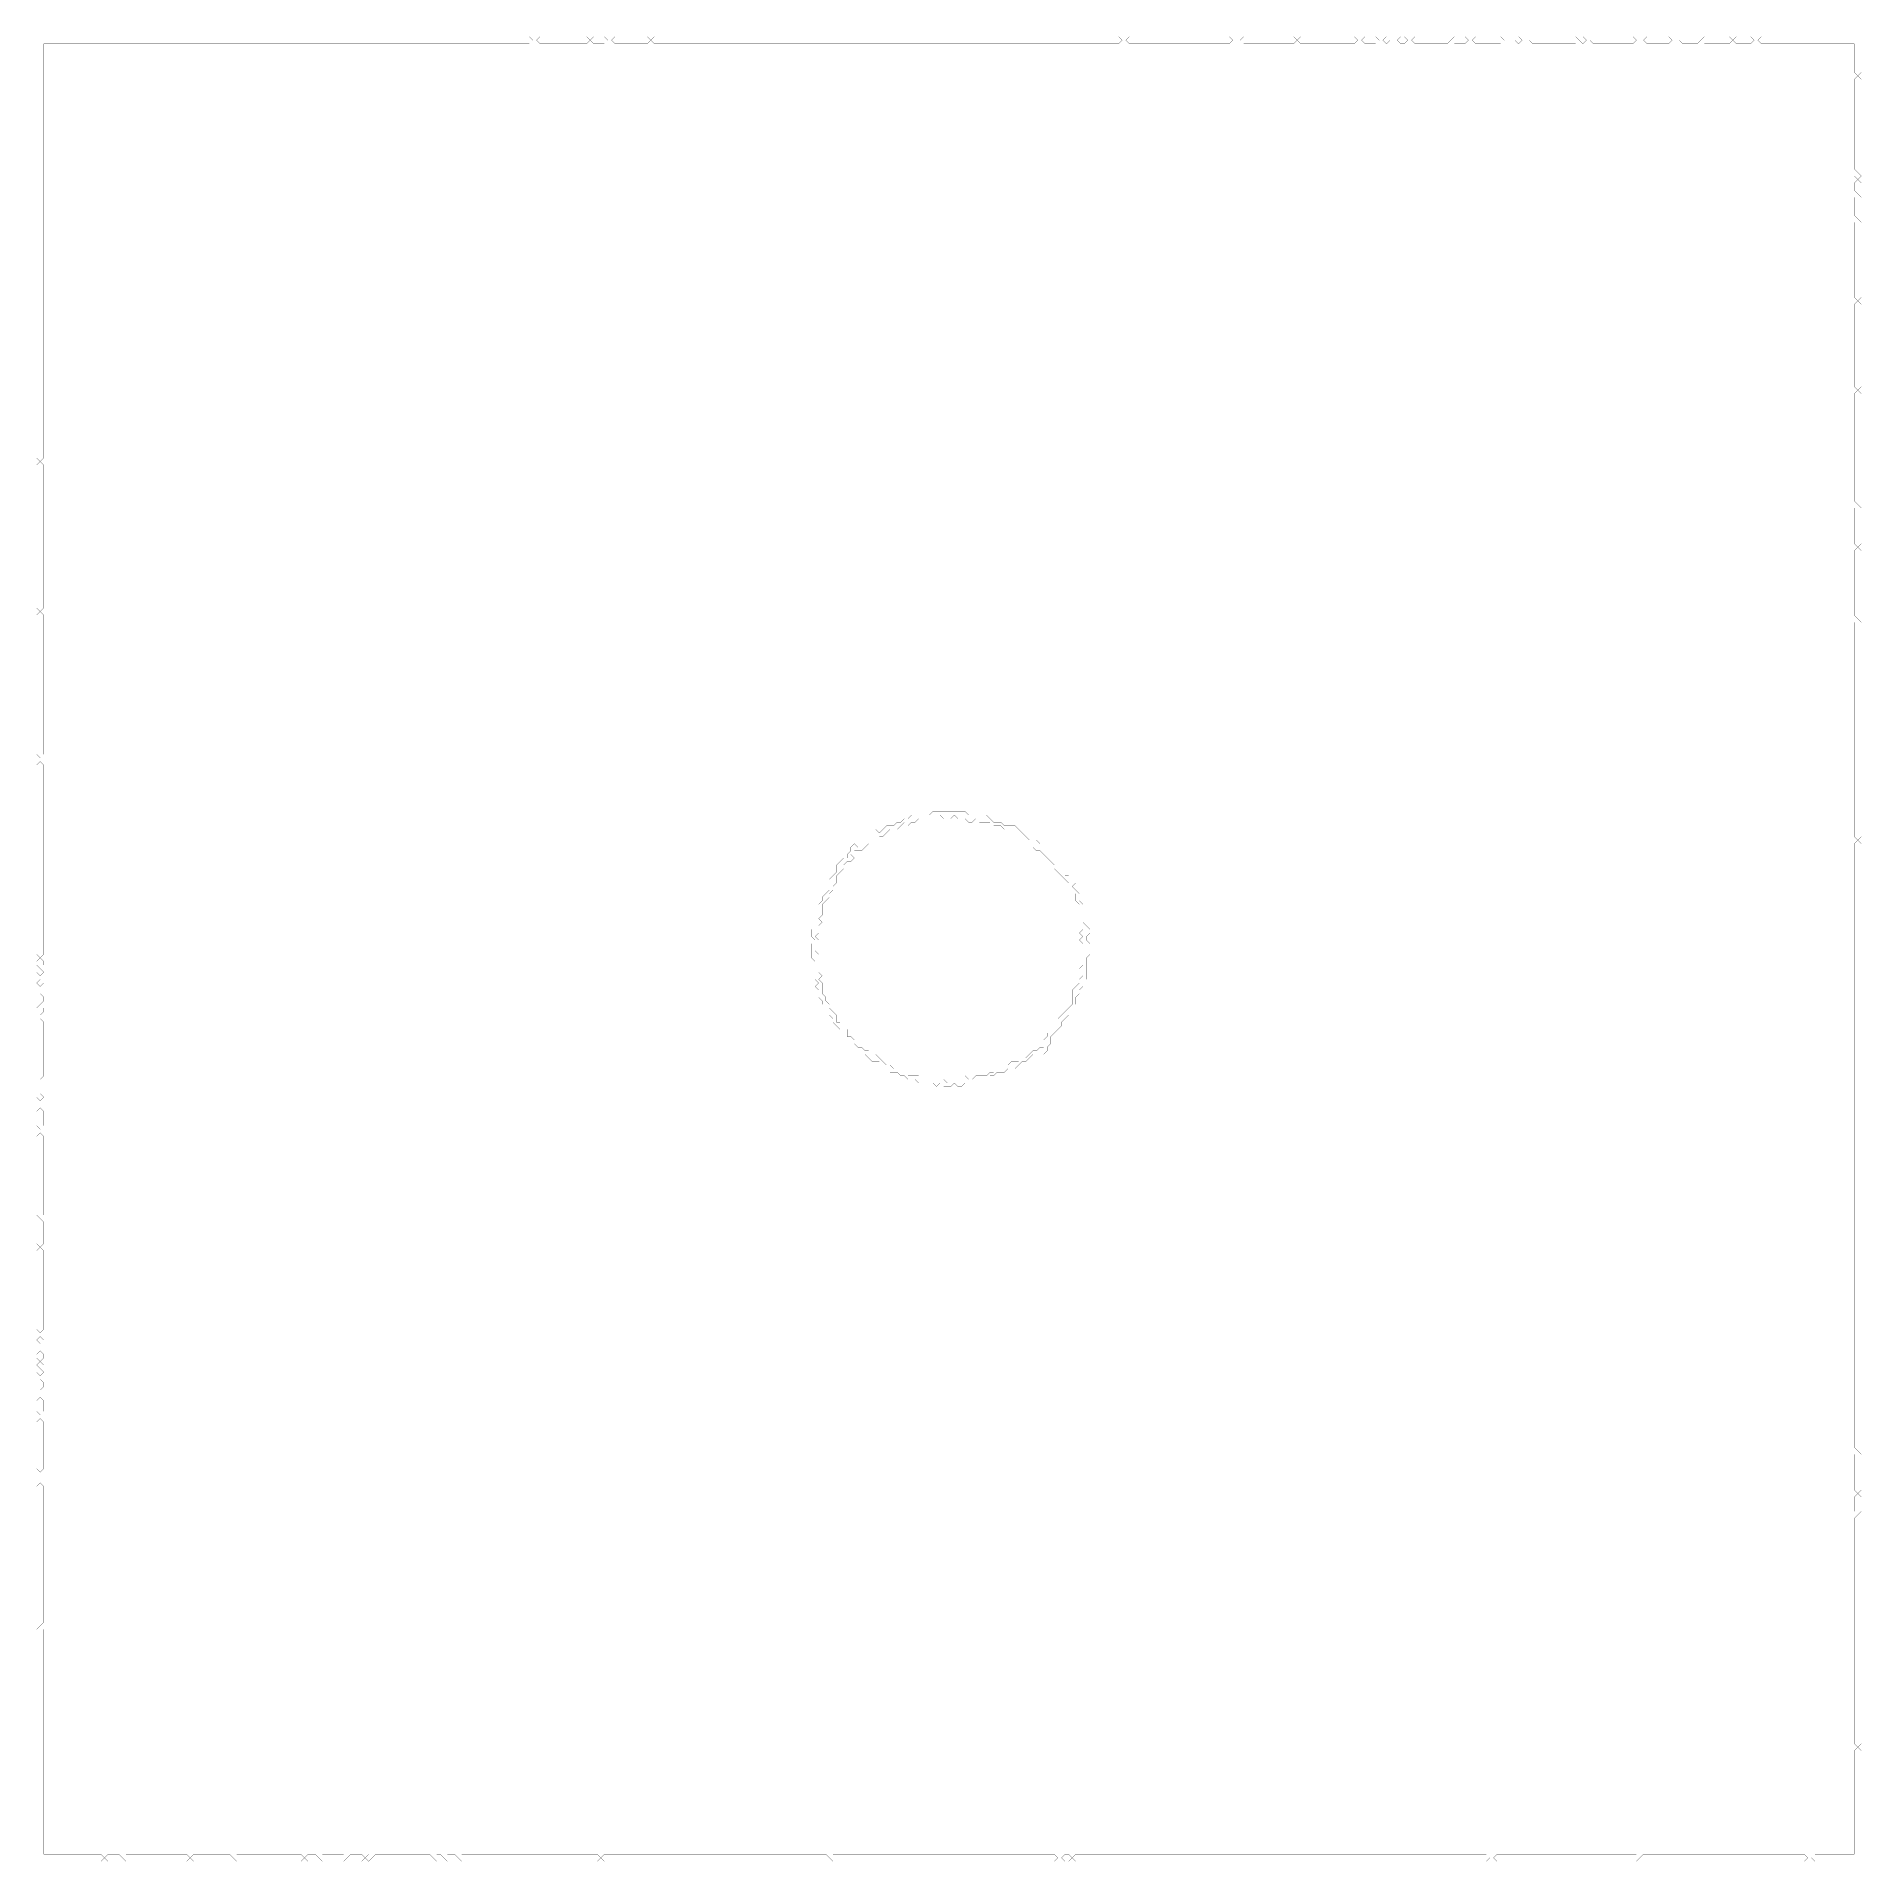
# Model space of a CAD drawing. Header units: metres. Extents: x 0 to 5008, y -5008 to 0.
import ezdxf

# ---------------------------------------------------------------- set-up
doc = ezdxf.new("R2010")
doc.units = ezdxf.units.M
doc.layers.add('conductor', color=1, linetype='Continuous')
doc.layers.add('substrate', color=5, linetype='Continuous')

msp = doc.modelspace()

# ---------------------------------------------------------------- linework, layer by layer
at = {"layer": 'conductor', "const_width": 0.5}
msp.add_lwpolyline([(2479.1, -2136.1), (2469.3, -2145.9), (2459.5, -2145.9), (2449.7, -2145.9), (2439.9, -2145.9), (2430.1, -2145.9), (2420.3, -2145.9), (2410.5, -2155.7), (2400.7, -2155.7), (2390.9, -2165.5), (2381.1, -2155.7), (2371.3, -2165.5), (2361.5, -2175.3), (2351.7, -2175.3), (2341.9, -2175.3), (2332.1, -2185.1), (2322.3, -2194.9), (2312.5, -2194.9), (2302.7, -2204.7), (2292.9, -2214.5), (2283.1, -2214.5), (2273.3, -2224.3), (2263.5, -2234.1), (2253.7, -2234.1), (2243.9, -2234.1), (2234.1, -2243.9), (2243.9, -2253.7), (2234.1, -2263.5), (2224.3, -2263.5), (2214.5, -2273.3), (2214.5, -2283.1), (2204.7, -2292.9), (2194.9, -2302.7), (2194.9, -2312.5), (2194.9, -2322.3), (2185.1, -2332.1), (2185.1, -2341.9), (2175.3, -2351.7), (2175.3, -2361.5), (2165.5, -2371.3), (2155.7, -2381.1), (2155.7, -2390.9), (2155.7, -2400.7), (2155.7, -2410.5), (2145.9, -2420.3), (2155.7, -2430.1), (2145.9, -2439.9), (2145.9, -2449.7), (2145.9, -2459.5), (2136.1, -2469.3), (2145.9, -2479.1), (2145.9, -2488.9), (2145.9, -2498.7), (2136.1, -2508.5), (2145.9, -2518.3), (2145.9, -2528.1), (2145.9, -2537.9), (2145.9, -2547.7), (2145.9, -2557.5), (2145.9, -2567.3), (2155.7, -2577.1), (2145.9, -2586.9), (2155.7, -2596.7), (2155.7, -2606.5), (2155.7, -2616.3), (2155.7, -2626.1), (2165.5, -2635.9), (2165.5, -2645.7), (2175.3, -2655.5), (2175.3, -2665.3), (2185.1, -2675.1), (2194.9, -2684.9), (2194.9, -2694.7), (2194.9, -2704.5), (2204.7, -2704.5), (2214.5, -2714.3), (2224.3, -2724.1), (2224.3, -2733.9), (2224.3, -2743.7), (2234.1, -2743.7), (2243.9, -2753.5), (2243.9, -2763.3), (2253.7, -2773.1), (2263.5, -2773.1), (2273.3, -2782.9), (2283.1, -2782.9), (2292.9, -2792.7), (2302.7, -2792.7), (2312.5, -2802.5), (2322.3, -2812.3), (2332.1, -2822.1), (2341.9, -2822.1), (2351.7, -2831.9), (2361.5, -2831.9), (2371.3, -2831.9), (2381.1, -2841.7), (2390.9, -2851.5), (2400.7, -2851.5), (2410.5, -2851.5), (2420.3, -2851.5), (2430.1, -2861.3), (2439.9, -2861.3), (2449.7, -2861.3), (2459.5, -2861.3), (2469.3, -2861.3), (2479.1, -2861.3), (2488.9, -2861.3), (2498.7, -2871.1), (2508.5, -2861.3), (2518.3, -2861.3), (2528.1, -2861.3), (2537.9, -2861.3), (2547.7, -2851.5), (2557.5, -2861.3), (2567.3, -2861.3), (2577.1, -2851.5), (2586.9, -2851.5), (2596.7, -2851.5), (2606.5, -2851.5), (2616.3, -2841.7), (2626.1, -2841.7), (2635.9, -2831.9), (2645.7, -2822.1), (2655.5, -2822.1), (2665.3, -2822.1), (2675.1, -2812.3), (2684.9, -2812.3), (2694.7, -2812.3), (2704.5, -2802.5), (2714.3, -2802.5), (2724.1, -2792.7), (2733.9, -2782.9), (2743.7, -2782.9), (2753.5, -2773.1), (2763.3, -2773.1), (2763.3, -2763.3), (2763.3, -2753.5), (2773.1, -2743.7), (2773.1, -2733.9), (2782.9, -2724.1), (2792.7, -2724.1), (2792.7, -2714.3), (2802.5, -2704.5), (2802.5, -2694.7), (2812.3, -2684.9), (2822.1, -2675.1), (2831.9, -2665.3), (2841.7, -2655.5), (2841.7, -2645.7), (2841.7, -2635.9), (2841.7, -2626.1), (2841.7, -2616.3), (2851.5, -2606.5), (2861.3, -2596.7), (2861.3, -2586.9), (2871.1, -2577.1), (2861.3, -2567.3), (2861.3, -2557.5), (2871.1, -2547.7), (2861.3, -2537.9), (2871.1, -2528.1), (2871.1, -2518.3), (2871.1, -2508.5), (2871.1, -2498.7), (2871.1, -2488.9), (2861.3, -2479.1), (2871.1, -2469.3), (2861.3, -2459.5), (2871.1, -2449.7), (2871.1, -2439.9), (2861.3, -2430.1), (2861.3, -2420.3), (2861.3, -2410.5), (2861.3, -2400.7), (2861.3, -2390.9), (2861.3, -2381.1), (2851.5, -2371.3), (2851.5, -2361.5), (2851.5, -2351.7), (2841.7, -2341.9), (2831.9, -2332.1), (2831.9, -2322.3), (2822.1, -2312.5), (2812.3, -2302.7), (2802.5, -2292.9), (2792.7, -2283.1), (2792.7, -2273.3), (2782.9, -2263.5), (2773.1, -2253.7), (2763.3, -2243.9), (2753.5, -2234.1), (2743.7, -2234.1), (2733.9, -2224.3), (2733.9, -2214.5), (2724.1, -2214.5), (2714.3, -2214.5), (2704.5, -2204.7), (2694.7, -2194.9), (2684.9, -2185.1), (2675.1, -2175.3), (2665.3, -2175.3), (2655.5, -2175.3), (2645.7, -2165.5), (2635.9, -2165.5), (2626.1, -2165.5), (2616.3, -2155.7), (2606.5, -2155.7), (2596.7, -2155.7), (2586.9, -2155.7), (2577.1, -2145.9), (2567.3, -2155.7), (2557.5, -2155.7), (2547.7, -2145.9), (2537.9, -2145.9), (2528.1, -2145.9), (2518.3, -2136.1), (2508.5, -2145.9), (2498.7, -2145.9), (2488.9, -2145.9)], close=True, dxfattribs=at)
at = {"layer": 'substrate', "const_width": 0.5}
for points in [[(0, 0), (0, -9.8), (0, -19.6), (0, -29.4), (0, -39.2), (0, -49), (0, -58.8), (0, -68.6), (0, -78.4), (0, -88.2), (0, -98), (0, -107.8), (0, -117.6), (0, -127.4), (0, -137.2), (0, -147), (0, -156.8), (0, -166.6), (0, -176.4), (0, -186.2), (0, -196), (0, -205.8), (0, -215.6), (0, -225.4), (0, -235.2), (0, -245), (0, -254.8), (0, -264.6), (0, -274.4), (0, -284.2), (0, -294), (0, -303.8), (0, -313.6), (0, -323.4), (0, -333.2), (0, -343), (0, -352.8), (0, -362.6), (0, -372.4), (0, -382.2), (0, -392), (0, -401.8), (0, -411.6), (0, -421.3), (0, -431.1), (0, -440.9), (0, -450.7), (0, -460.5), (0, -470.3), (0, -480.1), (0, -489.9), (0, -499.7), (0, -509.5), (0, -519.3), (0, -529.1), (0, -538.9), (0, -548.7), (0, -558.5), (0, -568.3), (0, -578.1), (0, -587.9), (0, -597.7), (0, -607.5), (0, -617.3), (0, -627.1), (0, -636.9), (0, -646.7), (0, -656.5), (0, -666.3), (0, -676.1), (0, -685.9), (0, -695.7), (0, -705.5), (0, -715.3), (0, -725.1), (0, -734.9), (0, -744.7), (0, -754.5), (0, -764.3), (0, -774.1), (0, -783.9), (0, -793.7), (0, -803.5), (0, -813.3), (0, -823.1), (0, -832.9), (0, -842.7), (0, -852.5), (0, -862.3), (0, -872.1), (0, -881.9), (0, -891.7), (0, -901.5), (0, -911.3), (0, -921.1), (0, -930.9), (0, -940.7), (0, -950.5), (0, -960.3), (0, -970.1), (0, -979.9), (0, -989.7), (0, -999.5), (0, -1009.3), (0, -1019.1), (0, -1028.9), (0, -1038.7), (0, -1048.5), (0, -1058.3), (0, -1068.1), (0, -1077.9), (0, -1087.7), (0, -1097.5), (0, -1107.3), (0, -1117.1), (0, -1126.9), (0, -1136.7), (0, -1146.5), (0, -1156.3), (0, -1166.1), (0, -1175.9), (0, -1185.7), (0, -1195.5), (0, -1205.3), (0, -1215.1), (0, -1224.9), (0, -1234.7), (0, -1244.5), (0, -1254.2), (0, -1264), (0, -1273.8), (0, -1283.6), (0, -1293.4), (0, -1303.2), (0, -1313), (0, -1322.8), (0, -1332.6), (0, -1342.4), (0, -1352.2), (0, -1362), (0, -1371.8), (0, -1381.6), (0, -1391.4), (0, -1401.2), (0, -1411), (0, -1420.8), (0, -1430.6), (0, -1440.4), (0, -1450.2), (0, -1460), (0, -1469.8), (0, -1479.6), (0, -1489.4), (0, -1499.2), (0, -1509), (0, -1518.8), (0, -1528.6), (0, -1538.4), (0, -1548.2), (0, -1558), (0, -1567.8), (0, -1577.6), (0, -1587.4), (0, -1597.2), (0, -1607), (0, -1616.8), (0, -1626.6), (0, -1636.4), (0, -1646.2), (0, -1656), (0, -1665.8), (0, -1675.6), (0, -1685.4), (0, -1695.2), (0, -1705), (0, -1714.8), (0, -1724.6), (0, -1734.4), (0, -1744.2), (0, -1754), (0, -1763.8), (0, -1773.6), (0, -1783.4), (0, -1793.2), (0, -1803), (0, -1812.8), (0, -1822.6), (0, -1832.4), (0, -1842.2), (0, -1852), (0, -1861.8), (0, -1871.6), (0, -1881.4), (0, -1891.2), (0, -1901), (0, -1910.8), (0, -1920.6), (0, -1930.4), (0, -1940.2), (0, -1950), (0, -1959.8), (0, -1969.6), (0, -1979.4), (0, -1989.2), (0, -1999), (0, -2008.8), (0, -2018.6), (0, -2028.4), (0, -2038.2), (0, -2048), (0, -2057.8), (0, -2067.6), (0, -2077.4), (0, -2087.2), (0, -2096.9), (0, -2106.7), (0, -2116.5), (0, -2126.3), (0, -2136.1), (0, -2145.9), (0, -2155.7), (0, -2165.5), (0, -2175.3), (0, -2185.1), (0, -2194.9), (0, -2204.7), (0, -2214.5), (0, -2224.3), (0, -2234.1), (0, -2243.9), (0, -2253.7), (0, -2263.5), (0, -2273.3), (0, -2283.1), (0, -2292.9), (0, -2302.7), (0, -2312.5), (0, -2322.3), (0, -2332.1), (0, -2341.9), (0, -2351.7), (0, -2361.5), (0, -2371.3), (0, -2381.1), (0, -2390.9), (0, -2400.7), (0, -2410.5), (0, -2420.3), (0, -2430.1), (0, -2439.9), (0, -2449.7), (0, -2459.5), (0, -2469.3), (0, -2479.1), (0, -2488.9), (0, -2498.7), (0, -2508.5), (0, -2518.3), (0, -2528.1), (0, -2537.9), (0, -2547.7), (0, -2557.5), (0, -2567.3), (0, -2577.1), (0, -2586.9), (0, -2596.7), (0, -2606.5), (0, -2616.3), (0, -2626.1), (0, -2635.9), (0, -2645.7), (0, -2655.5), (0, -2665.3), (0, -2675.1), (0, -2684.9), (0, -2694.7), (0, -2704.5), (0, -2714.3), (0, -2724.1), (0, -2733.9), (0, -2743.7), (0, -2753.5), (0, -2763.3), (0, -2773.1), (0, -2782.9), (0, -2792.7), (0, -2802.5), (0, -2812.3), (0, -2822.1), (0, -2831.9), (0, -2841.7), (0, -2851.5), (0, -2861.3), (0, -2871.1), (0, -2880.9), (0, -2890.7), (0, -2900.5), (0, -2910.3), (0, -2920.1), (0, -2929.8), (0, -2939.6), (0, -2949.4), (0, -2959.2), (0, -2969), (0, -2978.8), (0, -2988.6), (0, -2998.4), (0, -3008.2), (0, -3018), (0, -3027.8), (0, -3037.6), (0, -3047.4), (0, -3057.2), (0, -3067), (0, -3076.8), (0, -3086.6), (0, -3096.4), (0, -3106.2), (0, -3116), (0, -3125.8), (0, -3135.6), (0, -3145.4), (0, -3155.2), (0, -3165), (0, -3174.8), (0, -3184.6), (0, -3194.4), (0, -3204.2), (0, -3214), (0, -3223.8), (0, -3233.6), (0, -3243.4), (0, -3253.2), (0, -3263), (0, -3272.8), (0, -3282.6), (0, -3292.4), (0, -3302.2), (0, -3312), (0, -3321.8), (0, -3331.6), (0, -3341.4), (0, -3351.2), (0, -3361), (0, -3370.8), (0, -3380.6), (0, -3390.4), (0, -3400.2), (0, -3410), (0, -3419.8), (0, -3429.6), (0, -3439.4), (0, -3449.2), (0, -3459), (0, -3468.8), (0, -3478.6), (0, -3488.4), (0, -3498.2), (0, -3508), (0, -3517.8), (0, -3527.6), (0, -3537.4), (0, -3547.2), (0, -3557), (0, -3566.8), (0, -3576.6), (0, -3586.4), (0, -3596.2), (0, -3606), (0, -3615.8), (0, -3625.6), (0, -3635.4), (0, -3645.2), (0, -3655), (0, -3664.8), (0, -3674.6), (0, -3684.4), (0, -3694.2), (0, -3704), (0, -3713.8), (0, -3723.6), (0, -3733.4), (0, -3743.2), (0, -3753), (0, -3762.8), (0, -3772.5), (0, -3782.3), (0, -3792.1), (0, -3801.9), (0, -3811.7), (0, -3821.5), (0, -3831.3), (0, -3841.1), (0, -3850.9), (0, -3860.7), (0, -3870.5), (0, -3880.3), (0, -3890.1), (0, -3899.9), (0, -3909.7), (0, -3919.5), (0, -3929.3), (0, -3939.1), (0, -3948.9), (0, -3958.7), (0, -3968.5), (0, -3978.3), (0, -3988.1), (0, -3997.9), (0, -4007.7), (0, -4017.5), (0, -4027.3), (0, -4037.1), (0, -4046.9), (0, -4056.7), (0, -4066.5), (0, -4076.3), (0, -4086.1), (0, -4095.9), (0, -4105.7), (0, -4115.5), (0, -4125.3), (0, -4135.1), (0, -4144.9), (0, -4154.7), (0, -4164.5), (0, -4174.3), (0, -4184.1), (0, -4193.9), (0, -4203.7), (0, -4213.5), (0, -4223.3), (0, -4233.1), (0, -4242.9), (0, -4252.7), (0, -4262.5), (0, -4272.3), (0, -4282.1), (0, -4291.9), (0, -4301.7), (0, -4311.5), (0, -4321.3), (0, -4331.1), (0, -4340.9), (0, -4350.7), (0, -4360.5), (0, -4370.3), (0, -4380.1), (0, -4389.9), (0, -4399.7), (0, -4409.5), (0, -4419.3), (0, -4429.1), (0, -4438.9), (0, -4448.7), (0, -4458.5), (0, -4468.3), (0, -4478.1), (0, -4487.9), (0, -4497.7), (0, -4507.5), (0, -4517.3), (0, -4527.1), (0, -4536.9), (0, -4546.7), (0, -4556.5), (0, -4566.3), (0, -4576.1), (0, -4585.9), (0, -4595.7), (0, -4605.4), (0, -4615.2), (0, -4625), (0, -4634.8), (0, -4644.6), (0, -4654.4), (0, -4664.2), (0, -4674), (0, -4683.8), (0, -4693.6), (0, -4703.4), (0, -4713.2), (0, -4723), (0, -4732.8), (0, -4742.6), (0, -4752.4), (0, -4762.2), (0, -4772), (0, -4781.8), (0, -4791.6), (0, -4801.4), (0, -4811.2), (0, -4821), (0, -4830.8), (0, -4840.6), (0, -4850.4), (0, -4860.2), (0, -4870), (0, -4879.8), (0, -4889.6), (0, -4899.4), (0, -4909.2), (0, -4919), (0, -4928.8), (0, -4938.6), (0, -4948.4), (0, -4958.2), (0, -4968), (0, -4977.8), (0, -4987.6), (0, -4997.4), (0, -5007.2), (9.8, -5007.2), (19.6, -5007.2), (29.4, -5007.2), (39.2, -5007.2), (49, -5007.2), (58.8, -5007.2), (68.6, -5007.2), (78.4, -5007.2), (88.2, -5007.2), (98, -5007.2), (107.8, -5007.2), (117.6, -5007.2), (127.4, -5007.2), (137.2, -5007.2), (147, -5007.2), (156.8, -5007.2), (166.6, -5007.2), (176.4, -5007.2), (186.2, -5007.2), (196, -5007.2), (205.8, -5007.2), (215.6, -5007.2), (225.4, -5007.2), (235.2, -5007.2), (245, -5007.2), (254.8, -5007.2), (264.6, -5007.2), (274.4, -5007.2), (284.2, -5007.2), (294, -5007.2), (303.8, -5007.2), (313.6, -5007.2), (323.4, -5007.2), (333.2, -5007.2), (343, -5007.2), (352.8, -5007.2), (362.6, -5007.2), (372.4, -5007.2), (382.2, -5007.2), (392, -5007.2), (401.8, -5007.2), (411.6, -5007.2), (421.3, -5007.2), (431.1, -5007.2), (440.9, -5007.2), (450.7, -5007.2), (460.5, -5007.2), (470.3, -5007.2), (480.1, -5007.2), (489.9, -5007.2), (499.7, -5007.2), (509.5, -5007.2), (519.3, -5007.2), (529.1, -5007.2), (538.9, -5007.2), (548.7, -5007.2), (558.5, -5007.2), (568.3, -5007.2), (578.1, -5007.2), (587.9, -5007.2), (597.7, -5007.2), (607.5, -5007.2), (617.3, -5007.2), (627.1, -5007.2), (636.9, -5007.2), (646.7, -5007.2), (656.5, -5007.2), (666.3, -5007.2), (676.1, -5007.2), (685.9, -5007.2), (695.7, -5007.2), (705.5, -5007.2), (715.3, -5007.2), (725.1, -5007.2), (734.9, -5007.2), (744.7, -5007.2), (754.5, -5007.2), (764.3, -5007.2), (774.1, -5007.2), (783.9, -5007.2), (793.7, -5007.2), (803.5, -5007.2), (813.3, -5007.2), (823.1, -5007.2), (832.9, -5007.2), (842.7, -5007.2), (852.5, -5007.2), (862.3, -5007.2), (872.1, -5007.2), (881.9, -5007.2), (891.7, -5007.2), (901.5, -5007.2), (911.3, -5007.2), (921.1, -5007.2), (930.9, -5007.2), (940.7, -5007.2), (950.5, -5007.2), (960.3, -5007.2), (970.1, -5007.2), (979.9, -5007.2), (989.7, -5007.2), (999.5, -5007.2), (1009.3, -5007.2), (1019.1, -5007.2), (1028.9, -5007.2), (1038.7, -5007.2), (1048.5, -5007.2), (1058.3, -5007.2), (1068.1, -5007.2), (1077.9, -5007.2), (1087.7, -5007.2), (1097.5, -5007.2), (1107.3, -5007.2), (1117.1, -5007.2), (1126.9, -5007.2), (1136.7, -5007.2), (1146.5, -5007.2), (1156.3, -5007.2), (1166.1, -5007.2), (1175.9, -5007.2), (1185.7, -5007.2), (1195.5, -5007.2), (1205.3, -5007.2), (1215.1, -5007.2), (1224.9, -5007.2), (1234.7, -5007.2), (1244.5, -5007.2), (1254.2, -5007.2), (1264, -5007.2), (1273.8, -5007.2), (1283.6, -5007.2), (1293.4, -5007.2), (1303.2, -5007.2), (1313, -5007.2), (1322.8, -5007.2), (1332.6, -5007.2), (1342.4, -5007.2), (1352.2, -5007.2), (1362, -5007.2), (1371.8, -5007.2), (1381.6, -5007.2), (1391.4, -5007.2), (1401.2, -5007.2), (1411, -5007.2), (1420.8, -5007.2), (1430.6, -5007.2), (1440.4, -5007.2), (1450.2, -5007.2), (1460, -5007.2), (1469.8, -5007.2), (1479.6, -5007.2), (1489.4, -5007.2), (1499.2, -5007.2), (1509, -5007.2), (1518.8, -5007.2), (1528.6, -5007.2), (1538.4, -5007.2), (1548.2, -5007.2), (1558, -5007.2), (1567.8, -5007.2), (1577.6, -5007.2), (1587.4, -5007.2), (1597.2, -5007.2), (1607, -5007.2), (1616.8, -5007.2), (1626.6, -5007.2), (1636.4, -5007.2), (1646.2, -5007.2), (1656, -5007.2), (1665.8, -5007.2), (1675.6, -5007.2), (1685.4, -5007.2), (1695.2, -5007.2), (1705, -5007.2), (1714.8, -5007.2), (1724.6, -5007.2), (1734.4, -5007.2), (1744.2, -5007.2), (1754, -5007.2), (1763.8, -5007.2), (1773.6, -5007.2), (1783.4, -5007.2), (1793.2, -5007.2), (1803, -5007.2), (1812.8, -5007.2), (1822.6, -5007.2), (1832.4, -5007.2), (1842.2, -5007.2), (1852, -5007.2), (1861.8, -5007.2), (1871.6, -5007.2), (1881.4, -5007.2), (1891.2, -5007.2), (1901, -5007.2), (1910.8, -5007.2), (1920.6, -5007.2), (1930.4, -5007.2), (1940.2, -5007.2), (1950, -5007.2), (1959.8, -5007.2), (1969.6, -5007.2), (1979.4, -5007.2), (1989.2, -5007.2), (1999, -5007.2), (2008.8, -5007.2), (2018.6, -5007.2), (2028.4, -5007.2), (2038.2, -5007.2), (2048, -5007.2), (2057.8, -5007.2), (2067.6, -5007.2), (2077.4, -5007.2), (2087.2, -5007.2), (2096.9, -5007.2), (2106.7, -5007.2), (2116.5, -5007.2), (2126.3, -5007.2), (2136.1, -5007.2), (2145.9, -5007.2), (2155.7, -5007.2), (2165.5, -5007.2), (2175.3, -5007.2), (2185.1, -5007.2), (2194.9, -5007.2), (2204.7, -5007.2), (2214.5, -5007.2), (2224.3, -5007.2), (2234.1, -5007.2), (2243.9, -5007.2), (2253.7, -5007.2), (2263.5, -5007.2), (2273.3, -5007.2), (2283.1, -5007.2), (2292.9, -5007.2), (2302.7, -5007.2), (2312.5, -5007.2), (2322.3, -5007.2), (2332.1, -5007.2), (2341.9, -5007.2), (2351.7, -5007.2), (2361.5, -5007.2), (2371.3, -5007.2), (2381.1, -5007.2), (2390.9, -5007.2), (2400.7, -5007.2), (2410.5, -5007.2), (2420.3, -5007.2), (2430.1, -5007.2), (2439.9, -5007.2), (2449.7, -5007.2), (2459.5, -5007.2), (2469.3, -5007.2), (2479.1, -5007.2), (2488.9, -5007.2), (2498.7, -5007.2), (2508.5, -5007.2), (2518.3, -5007.2), (2528.1, -5007.2), (2537.9, -5007.2), (2547.7, -5007.2), (2557.5, -5007.2), (2567.3, -5007.2), (2577.1, -5007.2), (2586.9, -5007.2), (2596.7, -5007.2), (2606.5, -5007.2), (2616.3, -5007.2), (2626.1, -5007.2), (2635.9, -5007.2), (2645.7, -5007.2), (2655.5, -5007.2), (2665.3, -5007.2), (2675.1, -5007.2), (2684.9, -5007.2), (2694.7, -5007.2), (2704.5, -5007.2), (2714.3, -5007.2), (2724.1, -5007.2), (2733.9, -5007.2), (2743.7, -5007.2), (2753.5, -5007.2), (2763.3, -5007.2), (2773.1, -5007.2), (2782.9, -5007.2), (2792.7, -5007.2), (2802.5, -5007.2), (2812.3, -5007.2), (2822.1, -5007.2), (2831.9, -5007.2), (2841.7, -5007.2), (2851.5, -5007.2), (2861.3, -5007.2), (2871.1, -5007.2), (2880.9, -5007.2), (2890.7, -5007.2), (2900.5, -5007.2), (2910.3, -5007.2), (2920.1, -5007.2), (2929.8, -5007.2), (2939.6, -5007.2), (2949.4, -5007.2), (2959.2, -5007.2), (2969, -5007.2), (2978.8, -5007.2), (2988.6, -5007.2), (2998.4, -5007.2), (3008.2, -5007.2), (3018, -5007.2), (3027.8, -5007.2), (3037.6, -5007.2), (3047.4, -5007.2), (3057.2, -5007.2), (3067, -5007.2), (3076.8, -5007.2), (3086.6, -5007.2), (3096.4, -5007.2), (3106.2, -5007.2), (3116, -5007.2), (3125.8, -5007.2), (3135.6, -5007.2), (3145.4, -5007.2), (3155.2, -5007.2), (3165, -5007.2), (3174.8, -5007.2), (3184.6, -5007.2), (3194.4, -5007.2), (3204.2, -5007.2), (3214, -5007.2), (3223.8, -5007.2), (3233.6, -5007.2), (3243.4, -5007.2), (3253.2, -5007.2), (3263, -5007.2), (3272.8, -5007.2), (3282.6, -5007.2), (3292.4, -5007.2), (3302.2, -5007.2), (3312, -5007.2), (3321.8, -5007.2), (3331.6, -5007.2), (3341.4, -5007.2), (3351.2, -5007.2), (3361, -5007.2), (3370.8, -5007.2), (3380.6, -5007.2), (3390.4, -5007.2), (3400.2, -5007.2), (3410, -5007.2), (3419.8, -5007.2), (3429.6, -5007.2), (3439.4, -5007.2), (3449.2, -5007.2), (3459, -5007.2), (3468.8, -5007.2), (3478.6, -5007.2), (3488.4, -5007.2), (3498.2, -5007.2), (3508, -5007.2), (3517.8, -5007.2), (3527.6, -5007.2), (3537.4, -5007.2), (3547.2, -5007.2), (3557, -5007.2), (3566.8, -5007.2), (3576.6, -5007.2), (3586.4, -5007.2), (3596.2, -5007.2), (3606, -5007.2), (3615.8, -5007.2), (3625.6, -5007.2), (3635.4, -5007.2), (3645.2, -5007.2), (3655, -5007.2), (3664.8, -5007.2), (3674.6, -5007.2), (3684.4, -5007.2), (3694.2, -5007.2), (3704, -5007.2), (3713.8, -5007.2), (3723.6, -5007.2), (3733.4, -5007.2), (3743.2, -5007.2), (3753, -5007.2), (3762.8, -5007.2), (3772.5, -5007.2), (3782.3, -5007.2), (3792.1, -5007.2), (3801.9, -5007.2), (3811.7, -5007.2), (3821.5, -5007.2), (3831.3, -5007.2), (3841.1, -5007.2), (3850.9, -5007.2), (3860.7, -5007.2), (3870.5, -5007.2), (3880.3, -5007.2), (3890.1, -5007.2), (3899.9, -5007.2), (3909.7, -5007.2), (3919.5, -5007.2), (3929.3, -5007.2), (3939.1, -5007.2), (3948.9, -5007.2), (3958.7, -5007.2), (3968.5, -5007.2), (3978.3, -5007.2), (3988.1, -5007.2), (3997.9, -5007.2), (4007.7, -5007.2), (4017.5, -5007.2), (4027.3, -5007.2), (4037.1, -5007.2), (4046.9, -5007.2), (4056.7, -5007.2), (4066.5, -5007.2), (4076.3, -5007.2), (4086.1, -5007.2), (4095.9, -5007.2), (4105.7, -5007.2), (4115.5, -5007.2), (4125.3, -5007.2), (4135.1, -5007.2), (4144.9, -5007.2), (4154.7, -5007.2), (4164.5, -5007.2), (4174.3, -5007.2), (4184.1, -5007.2), (4193.9, -5007.2), (4203.7, -5007.2), (4213.5, -5007.2), (4223.3, -5007.2), (4233.1, -5007.2), (4242.9, -5007.2), (4252.7, -5007.2), (4262.5, -5007.2), (4272.3, -5007.2), (4282.1, -5007.2), (4291.9, -5007.2), (4301.7, -5007.2), (4311.5, -5007.2), (4321.3, -5007.2), (4331.1, -5007.2), (4340.9, -5007.2), (4350.7, -5007.2), (4360.5, -5007.2), (4370.3, -5007.2), (4380.1, -5007.2), (4389.9, -5007.2), (4399.7, -5007.2), (4409.5, -5007.2), (4419.3, -5007.2), (4429.1, -5007.2), (4438.9, -5007.2), (4448.7, -5007.2), (4458.5, -5007.2), (4468.3, -5007.2), (4478.1, -5007.2), (4487.9, -5007.2), (4497.7, -5007.2), (4507.5, -5007.2), (4517.3, -5007.2), (4527.1, -5007.2), (4536.9, -5007.2), (4546.7, -5007.2), (4556.5, -5007.2), (4566.3, -5007.2), (4576.1, -5007.2), (4585.9, -5007.2), (4595.7, -5007.2), (4605.4, -5007.2), (4615.2, -5007.2), (4625, -5007.2), (4634.8, -5007.2), (4644.6, -5007.2), (4654.4, -5007.2), (4664.2, -5007.2), (4674, -5007.2), (4683.8, -5007.2), (4693.6, -5007.2), (4703.4, -5007.2), (4713.2, -5007.2), (4723, -5007.2), (4732.8, -5007.2), (4742.6, -5007.2), (4752.4, -5007.2), (4762.2, -5007.2), (4772, -5007.2), (4781.8, -5007.2), (4791.6, -5007.2), (4801.4, -5007.2), (4811.2, -5007.2), (4821, -5007.2), (4830.8, -5007.2), (4840.6, -5007.2), (4850.4, -5007.2), (4860.2, -5007.2), (4870, -5007.2), (4879.8, -5007.2), (4889.6, -5007.2), (4899.4, -5007.2), (4909.2, -5007.2), (4919, -5007.2), (4928.8, -5007.2), (4938.6, -5007.2), (4948.4, -5007.2), (4958.2, -5007.2), (4968, -5007.2), (4977.8, -5007.2), (4987.6, -5007.2), (4997.4, -5007.2), (5007.2, -5007.2), (5007.2, -4997.4), (5007.2, -4987.6), (5007.2, -4977.8), (5007.2, -4968), (5007.2, -4958.2), (5007.2, -4948.4), (5007.2, -4938.6), (5007.2, -4928.8), (5007.2, -4919), (5007.2, -4909.2), (5007.2, -4899.4), (5007.2, -4889.6), (5007.2, -4879.8), (5007.2, -4870), (5007.2, -4860.2), (5007.2, -4850.4), (5007.2, -4840.6), (5007.2, -4830.8), (5007.2, -4821), (5007.2, -4811.2), (5007.2, -4801.4), (5007.2, -4791.6), (5007.2, -4781.8), (5007.2, -4772), (5007.2, -4762.2), (5007.2, -4752.4), (5007.2, -4742.6), (5007.2, -4732.8), (5007.2, -4723), (5007.2, -4713.2), (5007.2, -4703.4), (5007.2, -4693.6), (5007.2, -4683.8), (5007.2, -4674), (5007.2, -4664.2), (5007.2, -4654.4), (5007.2, -4644.6), (5007.2, -4634.8), (5007.2, -4625), (5007.2, -4615.2), (5007.2, -4605.4), (5007.2, -4595.7), (5007.2, -4585.9), (5007.2, -4576.1), (5007.2, -4566.3), (5007.2, -4556.5), (5007.2, -4546.7), (5007.2, -4536.9), (5007.2, -4527.1), (5007.2, -4517.3), (5007.2, -4507.5), (5007.2, -4497.7), (5007.2, -4487.9), (5007.2, -4478.1), (5007.2, -4468.3), (5007.2, -4458.5), (5007.2, -4448.7), (5007.2, -4438.9), (5007.2, -4429.1), (5007.2, -4419.3), (5007.2, -4409.5), (5007.2, -4399.7), (5007.2, -4389.9), (5007.2, -4380.1), (5007.2, -4370.3), (5007.2, -4360.5), (5007.2, -4350.7), (5007.2, -4340.9), (5007.2, -4331.1), (5007.2, -4321.3), (5007.2, -4311.5), (5007.2, -4301.7), (5007.2, -4291.9), (5007.2, -4282.1), (5007.2, -4272.3), (5007.2, -4262.5), (5007.2, -4252.7), (5007.2, -4242.9), (5007.2, -4233.1), (5007.2, -4223.3), (5007.2, -4213.5), (5007.2, -4203.7), (5007.2, -4193.9), (5007.2, -4184.1), (5007.2, -4174.3), (5007.2, -4164.5), (5007.2, -4154.7), (5007.2, -4144.9), (5007.2, -4135.1), (5007.2, -4125.3), (5007.2, -4115.5), (5007.2, -4105.7), (5007.2, -4095.9), (5007.2, -4086.1), (5007.2, -4076.3), (5007.2, -4066.5), (5007.2, -4056.7), (5007.2, -4046.9), (5007.2, -4037.1), (5007.2, -4027.3), (5007.2, -4017.5), (5007.2, -4007.7), (5007.2, -3997.9), (5007.2, -3988.1), (5007.2, -3978.3), (5007.2, -3968.5), (5007.2, -3958.7), (5007.2, -3948.9), (5007.2, -3939.1), (5007.2, -3929.3), (5007.2, -3919.5), (5007.2, -3909.7), (5007.2, -3899.9), (5007.2, -3890.1), (5007.2, -3880.3), (5007.2, -3870.5), (5007.2, -3860.7), (5007.2, -3850.9), (5007.2, -3841.1), (5007.2, -3831.3), (5007.2, -3821.5), (5007.2, -3811.7), (5007.2, -3801.9), (5007.2, -3792.1), (5007.2, -3782.3), (5007.2, -3772.5), (5007.2, -3762.8), (5007.2, -3753), (5007.2, -3743.2), (5007.2, -3733.4), (5007.2, -3723.6), (5007.2, -3713.8), (5007.2, -3704), (5007.2, -3694.2), (5007.2, -3684.4), (5007.2, -3674.6), (5007.2, -3664.8), (5007.2, -3655), (5007.2, -3645.2), (5007.2, -3635.4), (5007.2, -3625.6), (5007.2, -3615.8), (5007.2, -3606), (5007.2, -3596.2), (5007.2, -3586.4), (5007.2, -3576.6), (5007.2, -3566.8), (5007.2, -3557), (5007.2, -3547.2), (5007.2, -3537.4), (5007.2, -3527.6), (5007.2, -3517.8), (5007.2, -3508), (5007.2, -3498.2), (5007.2, -3488.4), (5007.2, -3478.6), (5007.2, -3468.8), (5007.2, -3459), (5007.2, -3449.2), (5007.2, -3439.4), (5007.2, -3429.6), (5007.2, -3419.8), (5007.2, -3410), (5007.2, -3400.2), (5007.2, -3390.4), (5007.2, -3380.6), (5007.2, -3370.8), (5007.2, -3361), (5007.2, -3351.2), (5007.2, -3341.4), (5007.2, -3331.6), (5007.2, -3321.8), (5007.2, -3312), (5007.2, -3302.2), (5007.2, -3292.4), (5007.2, -3282.6), (5007.2, -3272.8), (5007.2, -3263), (5007.2, -3253.2), (5007.2, -3243.4), (5007.2, -3233.6), (5007.2, -3223.8), (5007.2, -3214), (5007.2, -3204.2), (5007.2, -3194.4), (5007.2, -3184.6), (5007.2, -3174.8), (5007.2, -3165), (5007.2, -3155.2), (5007.2, -3145.4), (5007.2, -3135.6), (5007.2, -3125.8), (5007.2, -3116), (5007.2, -3106.2), (5007.2, -3096.4), (5007.2, -3086.6), (5007.2, -3076.8), (5007.2, -3067), (5007.2, -3057.2), (5007.2, -3047.4), (5007.2, -3037.6), (5007.2, -3027.8), (5007.2, -3018), (5007.2, -3008.2), (5007.2, -2998.4), (5007.2, -2988.6), (5007.2, -2978.8), (5007.2, -2969), (5007.2, -2959.2), (5007.2, -2949.4), (5007.2, -2939.6), (5007.2, -2929.8), (5007.2, -2920.1), (5007.2, -2910.3), (5007.2, -2900.5), (5007.2, -2890.7), (5007.2, -2880.9), (5007.2, -2871.1), (5007.2, -2861.3), (5007.2, -2851.5), (5007.2, -2841.7), (5007.2, -2831.9), (5007.2, -2822.1), (5007.2, -2812.3), (5007.2, -2802.5), (5007.2, -2792.7), (5007.2, -2782.9), (5007.2, -2773.1), (5007.2, -2763.3), (5007.2, -2753.5), (5007.2, -2743.7), (5007.2, -2733.9), (5007.2, -2724.1), (5007.2, -2714.3), (5007.2, -2704.5), (5007.2, -2694.7), (5007.2, -2684.9), (5007.2, -2675.1), (5007.2, -2665.3), (5007.2, -2655.5), (5007.2, -2645.7), (5007.2, -2635.9), (5007.2, -2626.1), (5007.2, -2616.3), (5007.2, -2606.5), (5007.2, -2596.7), (5007.2, -2586.9), (5007.2, -2577.1), (5007.2, -2567.3), (5007.2, -2557.5), (5007.2, -2547.7), (5007.2, -2537.9), (5007.2, -2528.1), (5007.2, -2518.3), (5007.2, -2508.5), (5007.2, -2498.7), (5007.2, -2488.9), (5007.2, -2479.1), (5007.2, -2469.3), (5007.2, -2459.5), (5007.2, -2449.7), (5007.2, -2439.9), (5007.2, -2430.1), (5007.2, -2420.3), (5007.2, -2410.5), (5007.2, -2400.7), (5007.2, -2390.9), (5007.2, -2381.1), (5007.2, -2371.3), (5007.2, -2361.5), (5007.2, -2351.7), (5007.2, -2341.9), (5007.2, -2332.1), (5007.2, -2322.3), (5007.2, -2312.5), (5007.2, -2302.7), (5007.2, -2292.9), (5007.2, -2283.1), (5007.2, -2273.3), (5007.2, -2263.5), (5007.2, -2253.7), (5007.2, -2243.9), (5007.2, -2234.1), (5007.2, -2224.3), (5007.2, -2214.5), (5007.2, -2204.7), (5007.2, -2194.9), (5007.2, -2185.1), (5007.2, -2175.3), (5007.2, -2165.5), (5007.2, -2155.7), (5007.2, -2145.9), (5007.2, -2136.1), (5007.2, -2126.3), (5007.2, -2116.5), (5007.2, -2106.7), (5007.2, -2096.9), (5007.2, -2087.2), (5007.2, -2077.4), (5007.2, -2067.6), (5007.2, -2057.8), (5007.2, -2048), (5007.2, -2038.2), (5007.2, -2028.4), (5007.2, -2018.6), (5007.2, -2008.8), (5007.2, -1999), (5007.2, -1989.2), (5007.2, -1979.4), (5007.2, -1969.6), (5007.2, -1959.8), (5007.2, -1950), (5007.2, -1940.2), (5007.2, -1930.4), (5007.2, -1920.6), (5007.2, -1910.8), (5007.2, -1901), (5007.2, -1891.2), (5007.2, -1881.4), (5007.2, -1871.6), (5007.2, -1861.8), (5007.2, -1852), (5007.2, -1842.2), (5007.2, -1832.4), (5007.2, -1822.6), (5007.2, -1812.8), (5007.2, -1803), (5007.2, -1793.2), (5007.2, -1783.4), (5007.2, -1773.6), (5007.2, -1763.8), (5007.2, -1754), (5007.2, -1744.2), (5007.2, -1734.4), (5007.2, -1724.6), (5007.2, -1714.8), (5007.2, -1705), (5007.2, -1695.2), (5007.2, -1685.4), (5007.2, -1675.6), (5007.2, -1665.8), (5007.2, -1656), (5007.2, -1646.2), (5007.2, -1636.4), (5007.2, -1626.6), (5007.2, -1616.8), (5007.2, -1607), (5007.2, -1597.2), (5007.2, -1587.4), (5007.2, -1577.6), (5007.2, -1567.8), (5007.2, -1558), (5007.2, -1548.2), (5007.2, -1538.4), (5007.2, -1528.6), (5007.2, -1518.8), (5007.2, -1509), (5007.2, -1499.2), (5007.2, -1489.4), (5007.2, -1479.6), (5007.2, -1469.8), (5007.2, -1460), (5007.2, -1450.2), (5007.2, -1440.4), (5007.2, -1430.6), (5007.2, -1420.8), (5007.2, -1411), (5007.2, -1401.2), (5007.2, -1391.4), (5007.2, -1381.6), (5007.2, -1371.8), (5007.2, -1362), (5007.2, -1352.2), (5007.2, -1342.4), (5007.2, -1332.6), (5007.2, -1322.8), (5007.2, -1313), (5007.2, -1303.2), (5007.2, -1293.4), (5007.2, -1283.6), (5007.2, -1273.8), (5007.2, -1264), (5007.2, -1254.2), (5007.2, -1244.5), (5007.2, -1234.7), (5007.2, -1224.9), (5007.2, -1215.1), (5007.2, -1205.3), (5007.2, -1195.5), (5007.2, -1185.7), (5007.2, -1175.9), (5007.2, -1166.1), (5007.2, -1156.3), (5007.2, -1146.5), (5007.2, -1136.7), (5007.2, -1126.9), (5007.2, -1117.1), (5007.2, -1107.3), (5007.2, -1097.5), (5007.2, -1087.7), (5007.2, -1077.9), (5007.2, -1068.1), (5007.2, -1058.3), (5007.2, -1048.5), (5007.2, -1038.7), (5007.2, -1028.9), (5007.2, -1019.1), (5007.2, -1009.3), (5007.2, -999.5), (5007.2, -989.7), (5007.2, -979.9), (5007.2, -970.1), (5007.2, -960.3), (5007.2, -950.5), (5007.2, -940.7), (5007.2, -930.9), (5007.2, -921.1), (5007.2, -911.3), (5007.2, -901.5), (5007.2, -891.7), (5007.2, -881.9), (5007.2, -872.1), (5007.2, -862.3), (5007.2, -852.5), (5007.2, -842.7), (5007.2, -832.9), (5007.2, -823.1), (5007.2, -813.3), (5007.2, -803.5), (5007.2, -793.7), (5007.2, -783.9), (5007.2, -774.1), (5007.2, -764.3), (5007.2, -754.5), (5007.2, -744.7), (5007.2, -734.9), (5007.2, -725.1), (5007.2, -715.3), (5007.2, -705.5), (5007.2, -695.7), (5007.2, -685.9), (5007.2, -676.1), (5007.2, -666.3), (5007.2, -656.5), (5007.2, -646.7), (5007.2, -636.9), (5007.2, -627.1), (5007.2, -617.3), (5007.2, -607.5), (5007.2, -597.7), (5007.2, -587.9), (5007.2, -578.1), (5007.2, -568.3), (5007.2, -558.5), (5007.2, -548.7), (5007.2, -538.9), (5007.2, -529.1), (5007.2, -519.3), (5007.2, -509.5), (5007.2, -499.7), (5007.2, -489.9), (5007.2, -480.1), (5007.2, -470.3), (5007.2, -460.5), (5007.2, -450.7), (5007.2, -440.9), (5007.2, -431.1), (5007.2, -421.3), (5007.2, -411.6), (5007.2, -401.8), (5007.2, -392), (5007.2, -382.2), (5007.2, -372.4), (5007.2, -362.6), (5007.2, -352.8), (5007.2, -343), (5007.2, -333.2), (5007.2, -323.4), (5007.2, -313.6), (5007.2, -303.8), (5007.2, -294), (5007.2, -284.2), (5007.2, -274.4), (5007.2, -264.6), (5007.2, -254.8), (5007.2, -245), (5007.2, -235.2), (5007.2, -225.4), (5007.2, -215.6), (5007.2, -205.8), (5007.2, -196), (5007.2, -186.2), (5007.2, -176.4), (5007.2, -166.6), (5007.2, -156.8), (5007.2, -147), (5007.2, -137.2), (5007.2, -127.4), (5007.2, -117.6), (5007.2, -107.8), (5007.2, -98), (5007.2, -88.2), (5007.2, -78.4), (5007.2, -68.6), (5007.2, -58.8), (5007.2, -49), (5007.2, -39.2), (5007.2, -29.4), (5007.2, -19.6), (5007.2, -9.8), (5007.2, 0), (4997.4, 0), (4987.6, 0), (4977.8, 0), (4968, 0), (4958.2, 0), (4948.4, 0), (4938.6, 0), (4928.8, 0), (4919, 0), (4909.2, 0), (4899.4, 0), (4889.6, 0), (4879.8, 0), (4870, 0), (4860.2, 0), (4850.4, 0), (4840.6, 0), (4830.8, 0), (4821, 0), (4811.2, 0), (4801.4, 0), (4791.6, 0), (4781.8, 0), (4772, 0), (4762.2, 0), (4752.4, 0), (4742.6, 0), (4732.8, 0), (4723, 0), (4713.2, 0), (4703.4, 0), (4693.6, 0), (4683.8, 0), (4674, 0), (4664.2, 0), (4654.4, 0), (4644.6, 0), (4634.8, 0), (4625, 0), (4615.2, 0), (4605.4, 0), (4595.7, 0), (4585.9, 0), (4576.1, 0), (4566.3, 0), (4556.5, 0), (4546.7, 0), (4536.9, 0), (4527.1, 0), (4517.3, 0), (4507.5, 0), (4497.7, 0), (4487.9, 0), (4478.1, 0), (4468.3, 0), (4458.5, 0), (4448.7, 0), (4438.9, 0), (4429.1, 0), (4419.3, 0), (4409.5, 0), (4399.7, 0), (4389.9, 0), (4380.1, 0), (4370.3, 0), (4360.5, 0), (4350.7, 0), (4340.9, 0), (4331.1, 0), (4321.3, 0), (4311.5, 0), (4301.7, 0), (4291.9, 0), (4282.1, 0), (4272.3, 0), (4262.5, 0), (4252.7, 0), (4242.9, 0), (4233.1, 0), (4223.3, 0), (4213.5, 0), (4203.7, 0), (4193.9, 0), (4184.1, 0), (4174.3, 0), (4164.5, 0), (4154.7, 0), (4144.9, 0), (4135.1, 0), (4125.3, 0), (4115.5, 0), (4105.7, 0), (4095.9, 0), (4086.1, 0), (4076.3, 0), (4066.5, 0), (4056.7, 0), (4046.9, 0), (4037.1, 0), (4027.3, 0), (4017.5, 0), (4007.7, 0), (3997.9, 0), (3988.1, 0), (3978.3, 0), (3968.5, 0), (3958.7, 0), (3948.9, 0), (3939.1, 0), (3929.3, 0), (3919.5, 0), (3909.7, 0), (3899.9, 0), (3890.1, 0), (3880.3, 0), (3870.5, 0), (3860.7, 0), (3850.9, 0), (3841.1, 0), (3831.3, 0), (3821.5, 0), (3811.7, 0), (3801.9, 0), (3792.1, 0), (3782.3, 0), (3772.5, 0), (3762.8, 0), (3753, 0), (3743.2, 0), (3733.4, 0), (3723.6, 0), (3713.8, 0), (3704, 0), (3694.2, 0), (3684.4, 0), (3674.6, 0), (3664.8, 0), (3655, 0), (3645.2, 0), (3635.4, 0), (3625.6, 0), (3615.8, 0), (3606, 0), (3596.2, 0), (3586.4, 0), (3576.6, 0), (3566.8, 0), (3557, 0), (3547.2, 0), (3537.4, 0), (3527.6, 0), (3517.8, 0), (3508, 0), (3498.2, 0), (3488.4, 0), (3478.6, 0), (3468.8, 0), (3459, 0), (3449.2, 0), (3439.4, 0), (3429.6, 0), (3419.8, 0), (3410, 0), (3400.2, 0), (3390.4, 0), (3380.6, 0), (3370.8, 0), (3361, 0), (3351.2, 0), (3341.4, 0), (3331.6, 0), (3321.8, 0), (3312, 0), (3302.2, 0), (3292.4, 0), (3282.6, 0), (3272.8, 0), (3263, 0), (3253.2, 0), (3243.4, 0), (3233.6, 0), (3223.8, 0), (3214, 0), (3204.2, 0), (3194.4, 0), (3184.6, 0), (3174.8, 0), (3165, 0), (3155.2, 0), (3145.4, 0), (3135.6, 0), (3125.8, 0), (3116, 0), (3106.2, 0), (3096.4, 0), (3086.6, 0), (3076.8, 0), (3067, 0), (3057.2, 0), (3047.4, 0), (3037.6, 0), (3027.8, 0), (3018, 0), (3008.2, 0), (2998.4, 0), (2988.6, 0), (2978.8, 0), (2969, 0), (2959.2, 0), (2949.4, 0), (2939.6, 0), (2929.8, 0), (2920.1, 0), (2910.3, 0), (2900.5, 0), (2890.7, 0), (2880.9, 0), (2871.1, 0), (2861.3, 0), (2851.5, 0), (2841.7, 0), (2831.9, 0), (2822.1, 0), (2812.3, 0), (2802.5, 0), (2792.7, 0), (2782.9, 0), (2773.1, 0), (2763.3, 0), (2753.5, 0), (2743.7, 0), (2733.9, 0), (2724.1, 0), (2714.3, 0), (2704.5, 0), (2694.7, 0), (2684.9, 0), (2675.1, 0), (2665.3, 0), (2655.5, 0), (2645.7, 0), (2635.9, 0), (2626.1, 0), (2616.3, 0), (2606.5, 0), (2596.7, 0), (2586.9, 0), (2577.1, 0), (2567.3, 0), (2557.5, 0), (2547.7, 0), (2537.9, 0), (2528.1, 0), (2518.3, 0), (2508.5, 0), (2498.7, 0), (2488.9, 0), (2479.1, 0), (2469.3, 0), (2459.5, 0), (2449.7, 0), (2439.9, 0), (2430.1, 0), (2420.3, 0), (2410.5, 0), (2400.7, 0), (2390.9, 0), (2381.1, 0), (2371.3, 0), (2361.5, 0), (2351.7, 0), (2341.9, 0), (2332.1, 0), (2322.3, 0), (2312.5, 0), (2302.7, 0), (2292.9, 0), (2283.1, 0), (2273.3, 0), (2263.5, 0), (2253.7, 0), (2243.9, 0), (2234.1, 0), (2224.3, 0), (2214.5, 0), (2204.7, 0), (2194.9, 0), (2185.1, 0), (2175.3, 0), (2165.5, 0), (2155.7, 0), (2145.9, 0), (2136.1, 0), (2126.3, 0), (2116.5, 0), (2106.7, 0), (2096.9, 0), (2087.2, 0), (2077.4, 0), (2067.6, 0), (2057.8, 0), (2048, 0), (2038.2, 0), (2028.4, 0), (2018.6, 0), (2008.8, 0), (1999, 0), (1989.2, 0), (1979.4, 0), (1969.6, 0), (1959.8, 0), (1950, 0), (1940.2, 0), (1930.4, 0), (1920.6, 0), (1910.8, 0), (1901, 0), (1891.2, 0), (1881.4, 0), (1871.6, 0), (1861.8, 0), (1852, 0), (1842.2, 0), (1832.4, 0), (1822.6, 0), (1812.8, 0), (1803, 0), (1793.2, 0), (1783.4, 0), (1773.6, 0), (1763.8, 0), (1754, 0), (1744.2, 0), (1734.4, 0), (1724.6, 0), (1714.8, 0), (1705, 0), (1695.2, 0), (1685.4, 0), (1675.6, 0), (1665.8, 0), (1656, 0), (1646.2, 0), (1636.4, 0), (1626.6, 0), (1616.8, 0), (1607, 0), (1597.2, 0), (1587.4, 0), (1577.6, 0), (1567.8, 0), (1558, 0), (1548.2, 0), (1538.4, 0), (1528.6, 0), (1518.8, 0), (1509, 0), (1499.2, 0), (1489.4, 0), (1479.6, 0), (1469.8, 0), (1460, 0), (1450.2, 0), (1440.4, 0), (1430.6, 0), (1420.8, 0), (1411, 0), (1401.2, 0), (1391.4, 0), (1381.6, 0), (1371.8, 0), (1362, 0), (1352.2, 0), (1342.4, 0), (1332.6, 0), (1322.8, 0), (1313, 0), (1303.2, 0), (1293.4, 0), (1283.6, 0), (1273.8, 0), (1264, 0), (1254.2, 0), (1244.5, 0), (1234.7, 0), (1224.9, 0), (1215.1, 0), (1205.3, 0), (1195.5, 0), (1185.7, 0), (1175.9, 0), (1166.1, 0), (1156.3, 0), (1146.5, 0), (1136.7, 0), (1126.9, 0), (1117.1, 0), (1107.3, 0), (1097.5, 0), (1087.7, 0), (1077.9, 0), (1068.1, 0), (1058.3, 0), (1048.5, 0), (1038.7, 0), (1028.9, 0), (1019.1, 0), (1009.3, 0), (999.5, 0), (989.7, 0), (979.9, 0), (970.1, 0), (960.3, 0), (950.5, 0), (940.7, 0), (930.9, 0), (921.1, 0), (911.3, 0), (901.5, 0), (891.7, 0), (881.9, 0), (872.1, 0), (862.3, 0), (852.5, 0), (842.7, 0), (832.9, 0), (823.1, 0), (813.3, 0), (803.5, 0), (793.7, 0), (783.9, 0), (774.1, 0), (764.3, 0), (754.5, 0), (744.7, 0), (734.9, 0), (725.1, 0), (715.3, 0), (705.5, 0), (695.7, 0), (685.9, 0), (676.1, 0), (666.3, 0), (656.5, 0), (646.7, 0), (636.9, 0), (627.1, 0), (617.3, 0), (607.5, 0), (597.7, 0), (587.9, 0), (578.1, 0), (568.3, 0), (558.5, 0), (548.7, 0), (538.9, 0), (529.1, 0), (519.3, 0), (509.5, 0), (499.7, 0), (489.9, 0), (480.1, 0), (470.3, 0), (460.5, 0), (450.7, 0), (440.9, 0), (431.1, 0), (421.3, 0), (411.6, 0), (401.8, 0), (392, 0), (382.2, 0), (372.4, 0), (362.6, 0), (352.8, 0), (343, 0), (333.2, 0), (323.4, 0), (313.6, 0), (303.8, 0), (294, 0), (284.2, 0), (274.4, 0), (264.6, 0), (254.8, 0), (245, 0), (235.2, 0), (225.4, 0), (215.6, 0), (205.8, 0), (196, 0), (186.2, 0), (176.4, 0), (166.6, 0), (156.8, 0), (147, 0), (137.2, 0), (127.4, 0), (117.6, 0), (107.8, 0), (98, 0), (88.2, 0), (78.4, 0), (68.6, 0), (58.8, 0), (49, 0), (39.2, 0), (29.4, 0), (19.6, 0), (9.8, 0)], [(0, -9.8), (9.8, 0), (19.6, 0), (29.4, 0), (39.2, 0), (49, 0), (58.8, 0), (68.6, 0), (78.4, 0), (88.2, 0), (98, 0), (107.8, 0), (117.6, 0), (127.4, 0), (137.2, 0), (147, 0), (156.8, 0), (166.6, 0), (176.4, 0), (186.2, 0), (196, 0), (205.8, 0), (215.6, 0), (225.4, 0), (235.2, 0), (245, 0), (254.8, 0), (264.6, 0), (274.4, 0), (284.2, 0), (294, 0), (303.8, 0), (313.6, 0), (323.4, 0), (333.2, 0), (343, 0), (352.8, 0), (362.6, 0), (372.4, 0), (382.2, 0), (392, 0), (401.8, 0), (411.6, 0), (421.3, 0), (431.1, 0), (440.9, 0), (450.7, 0), (460.5, 0), (470.3, 0), (480.1, 0), (489.9, 0), (499.7, 0), (509.5, 0), (519.3, 0), (529.1, 0), (538.9, 0), (548.7, 0), (558.5, 0), (568.3, 0), (578.1, 0), (587.9, 0), (597.7, 0), (607.5, 0), (617.3, 0), (627.1, 0), (636.9, 0), (646.7, 0), (656.5, 0), (666.3, 0), (676.1, 0), (685.9, 0), (695.7, 0), (705.5, 0), (715.3, 0), (725.1, 0), (734.9, 0), (744.7, 0), (754.5, 0), (764.3, 0), (774.1, 0), (783.9, 0), (793.7, 0), (803.5, 0), (813.3, 0), (823.1, 0), (832.9, 0), (842.7, 0), (852.5, 0), (862.3, 0), (872.1, 0), (881.9, 0), (891.7, 0), (901.5, 0), (911.3, 0), (921.1, 0), (930.9, 0), (940.7, 0), (950.5, 0), (960.3, 0), (970.1, 0), (979.9, 0), (989.7, 0), (999.5, 0), (1009.3, 0), (1019.1, 0), (1028.9, 0), (1038.7, 0), (1048.5, 0), (1058.3, 0), (1068.1, 0), (1077.9, 0), (1087.7, 0), (1097.5, 0), (1107.3, 0), (1117.1, 0), (1126.9, 0), (1136.7, 0), (1146.5, 0), (1156.3, 0), (1166.1, 0), (1175.9, 0), (1185.7, 0), (1195.5, 0), (1205.3, 0), (1215.1, 0), (1224.9, 0), (1234.7, 0), (1244.5, 0), (1254.2, 0), (1264, 0), (1273.8, 0), (1283.6, 0), (1293.4, 0), (1303.2, 0), (1313, 0), (1322.8, 0), (1332.6, 0), (1342.4, 0), (1352.2, 0), (1362, -9.8), (1352.2, -19.6), (1342.4, -19.6), (1332.6, -19.6), (1322.8, -19.6), (1313, -19.6), (1303.2, -19.6), (1293.4, -19.6), (1283.6, -19.6), (1273.8, -19.6), (1264, -19.6), (1254.2, -19.6), (1244.5, -19.6), (1234.7, -19.6), (1224.9, -19.6), (1215.1, -19.6), (1205.3, -19.6), (1195.5, -19.6), (1185.7, -19.6), (1175.9, -19.6), (1166.1, -19.6), (1156.3, -19.6), (1146.5, -19.6), (1136.7, -19.6), (1126.9, -19.6), (1117.1, -19.6), (1107.3, -19.6), (1097.5, -19.6), (1087.7, -19.6), (1077.9, -19.6), (1068.1, -19.6), (1058.3, -19.6), (1048.5, -19.6), (1038.7, -19.6), (1028.9, -19.6), (1019.1, -19.6), (1009.3, -19.6), (999.5, -19.6), (989.7, -19.6), (979.9, -19.6), (970.1, -19.6), (960.3, -19.6), (950.5, -19.6), (940.7, -19.6), (930.9, -19.6), (921.1, -19.6), (911.3, -19.6), (901.5, -19.6), (891.7, -19.6), (881.9, -19.6), (872.1, -19.6), (862.3, -19.6), (852.5, -19.6), (842.7, -19.6), (832.9, -19.6), (823.1, -19.6), (813.3, -19.6), (803.5, -19.6), (793.7, -19.6), (783.9, -19.6), (774.1, -19.6), (764.3, -19.6), (754.5, -19.6), (744.7, -19.6), (734.9, -19.6), (725.1, -19.6), (715.3, -19.6), (705.5, -19.6), (695.7, -19.6), (685.9, -19.6), (676.1, -19.6), (666.3, -19.6), (656.5, -19.6), (646.7, -19.6), (636.9, -19.6), (627.1, -19.6), (617.3, -19.6), (607.5, -19.6), (597.7, -19.6), (587.9, -19.6), (578.1, -19.6), (568.3, -19.6), (558.5, -19.6), (548.7, -19.6), (538.9, -19.6), (529.1, -19.6), (519.3, -19.6), (509.5, -19.6), (499.7, -19.6), (489.9, -19.6), (480.1, -19.6), (470.3, -19.6), (460.5, -19.6), (450.7, -19.6), (440.9, -19.6), (431.1, -19.6), (421.3, -19.6), (411.6, -19.6), (401.8, -19.6), (392, -19.6), (382.2, -19.6), (372.4, -19.6), (362.6, -19.6), (352.8, -19.6), (343, -19.6), (333.2, -19.6), (323.4, -19.6), (313.6, -19.6), (303.8, -19.6), (294, -19.6), (284.2, -19.6), (274.4, -19.6), (264.6, -19.6), (254.8, -19.6), (245, -19.6), (235.2, -19.6), (225.4, -19.6), (215.6, -19.6), (205.8, -19.6), (196, -19.6), (186.2, -19.6), (176.4, -19.6), (166.6, -19.6), (156.8, -19.6), (147, -19.6), (137.2, -19.6), (127.4, -19.6), (117.6, -19.6), (107.8, -19.6), (98, -19.6), (88.2, -19.6), (78.4, -19.6), (68.6, -19.6), (58.8, -19.6), (49, -19.6), (39.2, -19.6), (29.4, -19.6), (19.6, -19.6), (19.6, -29.4), (19.6, -39.2), (19.6, -49), (19.6, -58.8), (19.6, -68.6), (19.6, -78.4), (19.6, -88.2), (19.6, -98), (19.6, -107.8), (19.6, -117.6), (19.6, -127.4), (19.6, -137.2), (19.6, -147), (19.6, -156.8), (19.6, -166.6), (19.6, -176.4), (19.6, -186.2), (19.6, -196), (19.6, -205.8), (19.6, -215.6), (19.6, -225.4), (19.6, -235.2), (19.6, -245), (19.6, -254.8), (19.6, -264.6), (19.6, -274.4), (19.6, -284.2), (19.6, -294), (19.6, -303.8), (19.6, -313.6), (19.6, -323.4), (19.6, -333.2), (19.6, -343), (19.6, -352.8), (19.6, -362.6), (19.6, -372.4), (19.6, -382.2), (19.6, -392), (19.6, -401.8), (19.6, -411.6), (19.6, -421.3), (19.6, -431.1), (19.6, -440.9), (19.6, -450.7), (19.6, -460.5), (19.6, -470.3), (19.6, -480.1), (19.6, -489.9), (19.6, -499.7), (19.6, -509.5), (19.6, -519.3), (19.6, -529.1), (19.6, -538.9), (19.6, -548.7), (19.6, -558.5), (19.6, -568.3), (19.6, -578.1), (19.6, -587.9), (19.6, -597.7), (19.6, -607.5), (19.6, -617.3), (19.6, -627.1), (19.6, -636.9), (19.6, -646.7), (19.6, -656.5), (19.6, -666.3), (19.6, -676.1), (19.6, -685.9), (19.6, -695.7), (19.6, -705.5), (19.6, -715.3), (19.6, -725.1), (19.6, -734.9), (19.6, -744.7), (19.6, -754.5), (19.6, -764.3), (19.6, -774.1), (19.6, -783.9), (19.6, -793.7), (19.6, -803.5), (19.6, -813.3), (19.6, -823.1), (19.6, -832.9), (19.6, -842.7), (19.6, -852.5), (19.6, -862.3), (19.6, -872.1), (19.6, -881.9), (19.6, -891.7), (19.6, -901.5), (19.6, -911.3), (19.6, -921.1), (19.6, -930.9), (19.6, -940.7), (19.6, -950.5), (19.6, -960.3), (19.6, -970.1), (19.6, -979.9), (19.6, -989.7), (19.6, -999.5), (19.6, -1009.3), (19.6, -1019.1), (19.6, -1028.9), (19.6, -1038.7), (19.6, -1048.5), (19.6, -1058.3), (19.6, -1068.1), (19.6, -1077.9), (19.6, -1087.7), (19.6, -1097.5), (19.6, -1107.3), (19.6, -1117.1), (19.6, -1126.9), (19.6, -1136.7), (19.6, -1146.5), (19.6, -1156.3), (9.8, -1166.1), (0, -1156.3), (0, -1146.5), (0, -1136.7), (0, -1126.9), (0, -1117.1), (0, -1107.3), (0, -1097.5), (0, -1087.7), (0, -1077.9), (0, -1068.1), (0, -1058.3), (0, -1048.5), (0, -1038.7), (0, -1028.9), (0, -1019.1), (0, -1009.3), (0, -999.5), (0, -989.7), (0, -979.9), (0, -970.1), (0, -960.3), (0, -950.5), (0, -940.7), (0, -930.9), (0, -921.1), (0, -911.3), (0, -901.5), (0, -891.7), (0, -881.9), (0, -872.1), (0, -862.3), (0, -852.5), (0, -842.7), (0, -832.9), (0, -823.1), (0, -813.3), (0, -803.5), (0, -793.7), (0, -783.9), (0, -774.1), (0, -764.3), (0, -754.5), (0, -744.7), (0, -734.9), (0, -725.1), (0, -715.3), (0, -705.5), (0, -695.7), (0, -685.9), (0, -676.1), (0, -666.3), (0, -656.5), (0, -646.7), (0, -636.9), (0, -627.1), (0, -617.3), (0, -607.5), (0, -597.7), (0, -587.9), (0, -578.1), (0, -568.3), (0, -558.5), (0, -548.7), (0, -538.9), (0, -529.1), (0, -519.3), (0, -509.5), (0, -499.7), (0, -489.9), (0, -480.1), (0, -470.3), (0, -460.5), (0, -450.7), (0, -440.9), (0, -431.1), (0, -421.3), (0, -411.6), (0, -401.8), (0, -392), (0, -382.2), (0, -372.4), (0, -362.6), (0, -352.8), (0, -343), (0, -333.2), (0, -323.4), (0, -313.6), (0, -303.8), (0, -294), (0, -284.2), (0, -274.4), (0, -264.6), (0, -254.8), (0, -245), (0, -235.2), (0, -225.4), (0, -215.6), (0, -205.8), (0, -196), (0, -186.2), (0, -176.4), (0, -166.6), (0, -156.8), (0, -147), (0, -137.2), (0, -127.4), (0, -117.6), (0, -107.8), (0, -98), (0, -88.2), (0, -78.4), (0, -68.6), (0, -58.8), (0, -49), (0, -39.2), (0, -29.4), (0, -19.6)], [(1371.8, -9.8), (1381.6, 0), (1391.4, 0), (1401.2, 0), (1411, 0), (1420.8, 0), (1430.6, 0), (1440.4, 0), (1450.2, 0), (1460, 0), (1469.8, 0), (1479.6, 0), (1489.4, 0), (1499.2, 0), (1509, 0), (1518.8, -9.8), (1509, -19.6), (1499.2, -19.6), (1489.4, -19.6), (1479.6, -19.6), (1469.8, -19.6), (1460, -19.6), (1450.2, -19.6), (1440.4, -19.6), (1430.6, -19.6), (1420.8, -19.6), (1411, -19.6), (1401.2, -19.6), (1391.4, -19.6), (1381.6, -19.6)], [(1518.8, -9.8), (1528.6, 0), (1538.4, 0), (1548.2, 0), (1558, 0), (1567.8, -9.8), (1558, -19.6), (1548.2, -19.6), (1538.4, -19.6), (1528.6, -19.6)], [(1577.6, -9.8), (1587.4, 0), (1597.2, 0), (1607, 0), (1616.8, 0), (1626.6, 0), (1636.4, 0), (1646.2, 0), (1656, 0), (1665.8, 0), (1675.6, 0), (1685.4, -9.8), (1675.6, -19.6), (1665.8, -19.6), (1656, -19.6), (1646.2, -19.6), (1636.4, -19.6), (1626.6, -19.6), (1616.8, -19.6), (1607, -19.6), (1597.2, -19.6), (1587.4, -19.6)], [(1685.4, -9.8), (1695.2, 0), (1705, 0), (1714.8, 0), (1724.6, 0), (1734.4, 0), (1744.2, 0), (1754, 0), (1763.8, 0), (1773.6, 0), (1783.4, 0), (1793.2, 0), (1803, 0), (1812.8, 0), (1822.6, 0), (1832.4, 0), (1842.2, 0), (1852, 0), (1861.8, 0), (1871.6, 0), (1881.4, 0), (1891.2, 0), (1901, 0), (1910.8, 0), (1920.6, 0), (1930.4, 0), (1940.2, 0), (1950, 0), (1959.8, 0), (1969.6, 0), (1979.4, 0), (1989.2, 0), (1999, 0), (2008.8, 0), (2018.6, 0), (2028.4, 0), (2038.2, 0), (2048, 0), (2057.8, 0), (2067.6, 0), (2077.4, 0), (2087.2, 0), (2096.9, 0), (2106.7, 0), (2116.5, 0), (2126.3, 0), (2136.1, 0), (2145.9, 0), (2155.7, 0), (2165.5, 0), (2175.3, 0), (2185.1, 0), (2194.9, 0), (2204.7, 0), (2214.5, 0), (2224.3, 0), (2234.1, 0), (2243.9, 0), (2253.7, 0), (2263.5, 0), (2273.3, 0), (2283.1, 0), (2292.9, 0), (2302.7, 0), (2312.5, 0), (2322.3, 0), (2332.1, 0), (2341.9, 0), (2351.7, 0), (2361.5, 0), (2371.3, 0), (2381.1, 0), (2390.9, 0), (2400.7, 0), (2410.5, 0), (2420.3, 0), (2430.1, 0), (2439.9, 0), (2449.7, 0), (2459.5, 0), (2469.3, 0), (2479.1, 0), (2488.9, 0), (2498.7, 0), (2508.5, 0), (2518.3, 0), (2528.1, 0), (2537.9, 0), (2547.7, 0), (2557.5, 0), (2567.3, 0), (2577.1, 0), (2586.9, 0), (2596.7, 0), (2606.5, 0), (2616.3, 0), (2626.1, 0), (2635.9, 0), (2645.7, 0), (2655.5, 0), (2665.3, 0), (2675.1, 0), (2684.9, 0), (2694.7, 0), (2704.5, 0), (2714.3, 0), (2724.1, 0), (2733.9, 0), (2743.7, 0), (2753.5, 0), (2763.3, 0), (2773.1, 0), (2782.9, 0), (2792.7, 0), (2802.5, 0), (2812.3, 0), (2822.1, 0), (2831.9, 0), (2841.7, 0), (2851.5, 0), (2861.3, 0), (2871.1, 0), (2880.9, 0), (2890.7, 0), (2900.5, 0), (2910.3, 0), (2920.1, 0), (2929.8, 0), (2939.6, 0), (2949.4, 0), (2959.2, 0), (2969, 0), (2978.8, -9.8), (2969, -19.6), (2959.2, -19.6), (2949.4, -19.6), (2939.6, -19.6), (2929.8, -19.6), (2920.1, -19.6), (2910.3, -19.6), (2900.5, -19.6), (2890.7, -19.6), (2880.9, -19.6), (2871.1, -19.6), (2861.3, -19.6), (2851.5, -19.6), (2841.7, -19.6), (2831.9, -19.6), (2822.1, -19.6), (2812.3, -19.6), (2802.5, -19.6), (2792.7, -19.6), (2782.9, -19.6), (2773.1, -19.6), (2763.3, -19.6), (2753.5, -19.6), (2743.7, -19.6), (2733.9, -19.6), (2724.1, -19.6), (2714.3, -19.6), (2704.5, -19.6), (2694.7, -19.6), (2684.9, -19.6), (2675.1, -19.6), (2665.3, -19.6), (2655.5, -19.6), (2645.7, -19.6), (2635.9, -19.6), (2626.1, -19.6), (2616.3, -19.6), (2606.5, -19.6), (2596.7, -19.6), (2586.9, -19.6), (2577.1, -19.6), (2567.3, -19.6), (2557.5, -19.6), (2547.7, -19.6), (2537.9, -19.6), (2528.1, -19.6), (2518.3, -19.6), (2508.5, -19.6), (2498.7, -19.6), (2488.9, -19.6), (2479.1, -19.6), (2469.3, -19.6), (2459.5, -19.6), (2449.7, -19.6), (2439.9, -19.6), (2430.1, -19.6), (2420.3, -19.6), (2410.5, -19.6), (2400.7, -19.6), (2390.9, -19.6), (2381.1, -19.6), (2371.3, -19.6), (2361.5, -19.6), (2351.7, -19.6), (2341.9, -19.6), (2332.1, -19.6), (2322.3, -19.6), (2312.5, -19.6), (2302.7, -19.6), (2292.9, -19.6), (2283.1, -19.6), (2273.3, -19.6), (2263.5, -19.6), (2253.7, -19.6), (2243.9, -19.6), (2234.1, -19.6), (2224.3, -19.6), (2214.5, -19.6), (2204.7, -19.6), (2194.9, -19.6), (2185.1, -19.6), (2175.3, -19.6), (2165.5, -19.6), (2155.7, -19.6), (2145.9, -19.6), (2136.1, -19.6), (2126.3, -19.6), (2116.5, -19.6), (2106.7, -19.6), (2096.9, -19.6), (2087.2, -19.6), (2077.4, -19.6), (2067.6, -19.6), (2057.8, -19.6), (2048, -19.6), (2038.2, -19.6), (2028.4, -19.6), (2018.6, -19.6), (2008.8, -19.6), (1999, -19.6), (1989.2, -19.6), (1979.4, -19.6), (1969.6, -19.6), (1959.8, -19.6), (1950, -19.6), (1940.2, -19.6), (1930.4, -19.6), (1920.6, -19.6), (1910.8, -19.6), (1901, -19.6), (1891.2, -19.6), (1881.4, -19.6), (1871.6, -19.6), (1861.8, -19.6), (1852, -19.6), (1842.2, -19.6), (1832.4, -19.6), (1822.6, -19.6), (1812.8, -19.6), (1803, -19.6), (1793.2, -19.6), (1783.4, -19.6), (1773.6, -19.6), (1763.8, -19.6), (1754, -19.6), (1744.2, -19.6), (1734.4, -19.6), (1724.6, -19.6), (1714.8, -19.6), (1705, -19.6), (1695.2, -19.6)], [(2988.6, -9.8), (2998.4, 0), (3008.2, 0), (3018, 0), (3027.8, 0), (3037.6, 0), (3047.4, 0), (3057.2, 0), (3067, 0), (3076.8, 0), (3086.6, 0), (3096.4, 0), (3106.2, 0), (3116, 0), (3125.8, 0), (3135.6, 0), (3145.4, 0), (3155.2, 0), (3165, 0), (3174.8, 0), (3184.6, 0), (3194.4, 0), (3204.2, 0), (3214, 0), (3223.8, 0), (3233.6, 0), (3243.4, 0), (3253.2, 0), (3263, 0), (3272.8, 0), (3282.6, -9.8), (3272.8, -19.6), (3263, -19.6), (3253.2, -19.6), (3243.4, -19.6), (3233.6, -19.6), (3223.8, -19.6), (3214, -19.6), (3204.2, -19.6), (3194.4, -19.6), (3184.6, -19.6), (3174.8, -19.6), (3165, -19.6), (3155.2, -19.6), (3145.4, -19.6), (3135.6, -19.6), (3125.8, -19.6), (3116, -19.6), (3106.2, -19.6), (3096.4, -19.6), (3086.6, -19.6), (3076.8, -19.6), (3067, -19.6), (3057.2, -19.6), (3047.4, -19.6), (3037.6, -19.6), (3027.8, -19.6), (3018, -19.6), (3008.2, -19.6), (2998.4, -19.6)], [(3302.2, -9.8), (3312, 0), (3321.8, 0), (3331.6, 0), (3341.4, 0), (3351.2, 0), (3361, 0), (3370.8, 0), (3380.6, 0), (3390.4, 0), (3400.2, 0), (3410, 0), (3419.8, 0), (3429.6, 0), (3439.4, 0), (3449.2, 0), (3459, -9.8), (3449.2, -19.6), (3439.4, -19.6), (3429.6, -19.6), (3419.8, -19.6), (3410, -19.6), (3400.2, -19.6), (3390.4, -19.6), (3380.6, -19.6), (3370.8, -19.6), (3361, -19.6), (3351.2, -19.6), (3341.4, -19.6), (3331.6, -19.6), (3321.8, -19.6), (3312, -19.6)], [(3459, -9.8), (3468.8, 0), (3478.6, 0), (3488.4, 0), (3498.2, 0), (3508, 0), (3517.8, 0), (3527.6, 0), (3537.4, 0), (3547.2, 0), (3557, 0), (3566.8, 0), (3576.6, 0), (3586.4, 0), (3596.2, 0), (3606, 0), (3615.8, 0), (3625.6, -9.8), (3615.8, -19.6), (3606, -19.6), (3596.2, -19.6), (3586.4, -19.6), (3576.6, -19.6), (3566.8, -19.6), (3557, -19.6), (3547.2, -19.6), (3537.4, -19.6), (3527.6, -19.6), (3517.8, -19.6), (3508, -19.6), (3498.2, -19.6), (3488.4, -19.6), (3478.6, -19.6), (3468.8, -19.6)], [(3635.4, -9.8), (3645.2, 0), (3655, 0), (3664.8, 0), (3674.6, 0), (3684.4, -9.8), (3674.6, -19.6), (3664.8, -19.6), (3655, -19.6), (3645.2, -19.6)], [(3694.2, -9.8), (3704, 0), (3713.8, -9.8), (3704, -19.6)], [(3733.4, -9.8), (3743.2, 0), (3753, 0), (3762.8, -9.8), (3753, -19.6), (3743.2, -19.6)], [(3772.5, -9.8), (3782.3, 0), (3792.1, 0), (3801.9, 0), (3811.7, 0), (3821.5, 0), (3831.3, 0), (3841.1, 0), (3850.9, 0), (3860.7, 0), (3870.5, 0), (3880.3, -9.8), (3870.5, -19.6), (3860.7, -19.6), (3850.9, -19.6), (3841.1, -19.6), (3831.3, -19.6), (3821.5, -19.6), (3811.7, -19.6), (3801.9, -19.6), (3792.1, -19.6), (3782.3, -19.6)], [(3880.3, -9.8), (3890.1, 0), (3899.9, 0), (3909.7, 0), (3919.5, 0), (3929.3, -9.8), (3919.5, -19.6), (3909.7, -19.6), (3899.9, -19.6), (3890.1, -19.6)], [(3939.1, -9.8), (3948.9, 0), (3958.7, 0), (3968.5, 0), (3978.3, 0), (3988.1, 0), (3997.9, 0), (4007.7, 0), (4017.5, 0), (4027.3, -9.8), (4017.5, -19.6), (4007.7, -19.6), (3997.9, -19.6), (3988.1, -19.6), (3978.3, -19.6), (3968.5, -19.6), (3958.7, -19.6), (3948.9, -19.6)], [(4056.7, -9.8), (4066.5, 0), (4076.3, -9.8), (4066.5, -19.6)], [(4095.9, -9.8), (4105.7, 0), (4115.5, 0), (4125.3, 0), (4135.1, 0), (4144.9, 0), (4154.7, 0), (4164.5, 0), (4174.3, 0), (4184.1, 0), (4193.9, 0), (4203.7, 0), (4213.5, 0), (4223.3, 0), (4233.1, -9.8), (4223.3, -19.6), (4213.5, -19.6), (4203.7, -19.6), (4193.9, -19.6), (4184.1, -19.6), (4174.3, -19.6), (4164.5, -19.6), (4154.7, -19.6), (4144.9, -19.6), (4135.1, -19.6), (4125.3, -19.6), (4115.5, -19.6), (4105.7, -19.6)], [(4233.1, -9.8), (4242.9, 0), (4252.7, -9.8), (4242.9, -19.6)], [(4262.5, -9.8), (4272.3, 0), (4282.1, 0), (4291.9, 0), (4301.7, 0), (4311.5, 0), (4321.3, 0), (4331.1, 0), (4340.9, 0), (4350.7, 0), (4360.5, 0), (4370.3, 0), (4380.1, 0), (4389.9, -9.8), (4380.1, -19.6), (4370.3, -19.6), (4360.5, -19.6), (4350.7, -19.6), (4340.9, -19.6), (4331.1, -19.6), (4321.3, -19.6), (4311.5, -19.6), (4301.7, -19.6), (4291.9, -19.6), (4282.1, -19.6), (4272.3, -19.6)], [(4409.5, -9.8), (4419.3, 0), (4429.1, 0), (4438.9, 0), (4448.7, 0), (4458.5, 0), (4468.3, 0), (4478.1, 0), (4487.9, -9.8), (4478.1, -19.6), (4468.3, -19.6), (4458.5, -19.6), (4448.7, -19.6), (4438.9, -19.6), (4429.1, -19.6), (4419.3, -19.6)], [(4507.5, -9.8), (4517.3, 0), (4527.1, 0), (4536.9, 0), (4546.7, 0), (4556.5, 0), (4566.3, -9.8), (4556.5, -19.6), (4546.7, -19.6), (4536.9, -19.6), (4527.1, -19.6), (4517.3, -19.6)], [(4566.3, -9.8), (4576.1, 0), (4585.9, 0), (4595.7, 0), (4605.4, 0), (4615.2, 0), (4625, 0), (4634.8, 0), (4644.6, 0), (4654.4, -9.8), (4644.6, -19.6), (4634.8, -19.6), (4625, -19.6), (4615.2, -19.6), (4605.4, -19.6), (4595.7, -19.6), (4585.9, -19.6), (4576.1, -19.6)], [(4654.4, -9.8), (4664.2, 0), (4674, 0), (4683.8, 0), (4693.6, 0), (4703.4, 0), (4713.2, -9.8), (4703.4, -19.6), (4693.6, -19.6), (4683.8, -19.6), (4674, -19.6), (4664.2, -19.6)], [(4723, -9.8), (4732.8, 0), (4742.6, 0), (4752.4, 0), (4762.2, 0), (4772, 0), (4781.8, 0), (4791.6, 0), (4801.4, 0), (4811.2, 0), (4821, 0), (4830.8, 0), (4840.6, 0), (4850.4, 0), (4860.2, 0), (4870, 0), (4879.8, 0), (4889.6, 0), (4899.4, 0), (4909.2, 0), (4919, 0), (4928.8, 0), (4938.6, 0), (4948.4, 0), (4958.2, 0), (4968, 0), (4977.8, 0), (4987.6, 0), (4997.4, 0), (5007.2, -9.8), (5007.2, -19.6), (5007.2, -29.4), (5007.2, -39.2), (5007.2, -49), (5007.2, -58.8), (5007.2, -68.6), (5007.2, -78.4), (5007.2, -88.2), (5007.2, -98), (4997.4, -107.8), (4987.6, -98), (4987.6, -88.2), (4987.6, -78.4), (4987.6, -68.6), (4987.6, -58.8), (4987.6, -49), (4987.6, -39.2), (4987.6, -29.4), (4987.6, -19.6), (4977.8, -19.6), (4968, -19.6), (4958.2, -19.6), (4948.4, -19.6), (4938.6, -19.6), (4928.8, -19.6), (4919, -19.6), (4909.2, -19.6), (4899.4, -19.6), (4889.6, -19.6), (4879.8, -19.6), (4870, -19.6), (4860.2, -19.6), (4850.4, -19.6), (4840.6, -19.6), (4830.8, -19.6), (4821, -19.6), (4811.2, -19.6), (4801.4, -19.6), (4791.6, -19.6), (4781.8, -19.6), (4772, -19.6), (4762.2, -19.6), (4752.4, -19.6), (4742.6, -19.6), (4732.8, -19.6)], [(4987.6, -117.6), (4997.4, -107.8), (5007.2, -117.6), (5007.2, -127.4), (5007.2, -137.2), (5007.2, -147), (5007.2, -156.8), (5007.2, -166.6), (5007.2, -176.4), (5007.2, -186.2), (5007.2, -196), (5007.2, -205.8), (5007.2, -215.6), (5007.2, -225.4), (5007.2, -235.2), (5007.2, -245), (5007.2, -254.8), (5007.2, -264.6), (5007.2, -274.4), (5007.2, -284.2), (5007.2, -294), (5007.2, -303.8), (5007.2, -313.6), (5007.2, -323.4), (5007.2, -333.2), (5007.2, -343), (5007.2, -352.8), (5007.2, -362.6), (4997.4, -372.4), (4987.6, -362.6), (4987.6, -352.8), (4987.6, -343), (4987.6, -333.2), (4987.6, -323.4), (4987.6, -313.6), (4987.6, -303.8), (4987.6, -294), (4987.6, -284.2), (4987.6, -274.4), (4987.6, -264.6), (4987.6, -254.8), (4987.6, -245), (4987.6, -235.2), (4987.6, -225.4), (4987.6, -215.6), (4987.6, -205.8), (4987.6, -196), (4987.6, -186.2), (4987.6, -176.4), (4987.6, -166.6), (4987.6, -156.8), (4987.6, -147), (4987.6, -137.2), (4987.6, -127.4)], [(4987.6, -382.2), (4997.4, -372.4), (5007.2, -382.2), (4997.4, -392)], [(4987.6, -401.8), (4997.4, -392), (5007.2, -401.8), (5007.2, -411.6), (5007.2, -421.3), (4997.4, -431.1), (4987.6, -421.3), (4987.6, -411.6)], [(4987.6, -440.9), (4997.4, -431.1), (5007.2, -440.9), (5007.2, -450.7), (5007.2, -460.5), (5007.2, -470.3), (5007.2, -480.1), (5007.2, -489.9), (4997.4, -499.7), (4987.6, -489.9), (4987.6, -480.1), (4987.6, -470.3), (4987.6, -460.5), (4987.6, -450.7)], [(4987.6, -509.5), (4997.4, -499.7), (5007.2, -509.5), (5007.2, -519.3), (5007.2, -529.1), (5007.2, -538.9), (5007.2, -548.7), (5007.2, -558.5), (5007.2, -568.3), (5007.2, -578.1), (5007.2, -587.9), (5007.2, -597.7), (5007.2, -607.5), (5007.2, -617.3), (5007.2, -627.1), (5007.2, -636.9), (5007.2, -646.7), (5007.2, -656.5), (5007.2, -666.3), (5007.2, -676.1), (5007.2, -685.9), (5007.2, -695.7), (5007.2, -705.5), (5007.2, -715.3), (4997.4, -725.1), (4987.6, -715.3), (4987.6, -705.5), (4987.6, -695.7), (4987.6, -685.9), (4987.6, -676.1), (4987.6, -666.3), (4987.6, -656.5), (4987.6, -646.7), (4987.6, -636.9), (4987.6, -627.1), (4987.6, -617.3), (4987.6, -607.5), (4987.6, -597.7), (4987.6, -587.9), (4987.6, -578.1), (4987.6, -568.3), (4987.6, -558.5), (4987.6, -548.7), (4987.6, -538.9), (4987.6, -529.1), (4987.6, -519.3)], [(4987.6, -734.9), (4997.4, -725.1), (5007.2, -734.9), (5007.2, -744.7), (5007.2, -754.5), (5007.2, -764.3), (5007.2, -774.1), (5007.2, -783.9), (5007.2, -793.7), (5007.2, -803.5), (5007.2, -813.3), (5007.2, -823.1), (5007.2, -832.9), (5007.2, -842.7), (5007.2, -852.5), (5007.2, -862.3), (5007.2, -872.1), (5007.2, -881.9), (5007.2, -891.7), (5007.2, -901.5), (5007.2, -911.3), (5007.2, -921.1), (5007.2, -930.9), (5007.2, -940.7), (5007.2, -950.5), (5007.2, -960.3), (4997.4, -970.1), (4987.6, -960.3), (4987.6, -950.5), (4987.6, -940.7), (4987.6, -930.9), (4987.6, -921.1), (4987.6, -911.3), (4987.6, -901.5), (4987.6, -891.7), (4987.6, -881.9), (4987.6, -872.1), (4987.6, -862.3), (4987.6, -852.5), (4987.6, -842.7), (4987.6, -832.9), (4987.6, -823.1), (4987.6, -813.3), (4987.6, -803.5), (4987.6, -793.7), (4987.6, -783.9), (4987.6, -774.1), (4987.6, -764.3), (4987.6, -754.5), (4987.6, -744.7)], [(4987.6, -979.9), (4997.4, -970.1), (5007.2, -979.9), (5007.2, -989.7), (5007.2, -999.5), (5007.2, -1009.3), (5007.2, -1019.1), (5007.2, -1028.9), (5007.2, -1038.7), (5007.2, -1048.5), (5007.2, -1058.3), (5007.2, -1068.1), (5007.2, -1077.9), (5007.2, -1087.7), (5007.2, -1097.5), (5007.2, -1107.3), (5007.2, -1117.1), (5007.2, -1126.9), (5007.2, -1136.7), (5007.2, -1146.5), (5007.2, -1156.3), (5007.2, -1166.1), (5007.2, -1175.9), (5007.2, -1185.7), (5007.2, -1195.5), (5007.2, -1205.3), (5007.2, -1215.1), (5007.2, -1224.9), (5007.2, -1234.7), (5007.2, -1244.5), (5007.2, -1254.2), (5007.2, -1264), (5007.2, -1273.8), (4997.4, -1283.6), (4987.6, -1273.8), (4987.6, -1264), (4987.6, -1254.2), (4987.6, -1244.5), (4987.6, -1234.7), (4987.6, -1224.9), (4987.6, -1215.1), (4987.6, -1205.3), (4987.6, -1195.5), (4987.6, -1185.7), (4987.6, -1175.9), (4987.6, -1166.1), (4987.6, -1156.3), (4987.6, -1146.5), (4987.6, -1136.7), (4987.6, -1126.9), (4987.6, -1117.1), (4987.6, -1107.3), (4987.6, -1097.5), (4987.6, -1087.7), (4987.6, -1077.9), (4987.6, -1068.1), (4987.6, -1058.3), (4987.6, -1048.5), (4987.6, -1038.7), (4987.6, -1028.9), (4987.6, -1019.1), (4987.6, -1009.3), (4987.6, -999.5), (4987.6, -989.7)], [(0, -1175.9), (9.8, -1166.1), (19.6, -1175.9), (19.6, -1185.7), (19.6, -1195.5), (19.6, -1205.3), (19.6, -1215.1), (19.6, -1224.9), (19.6, -1234.7), (19.6, -1244.5), (19.6, -1254.2), (19.6, -1264), (19.6, -1273.8), (19.6, -1283.6), (19.6, -1293.4), (19.6, -1303.2), (19.6, -1313), (19.6, -1322.8), (19.6, -1332.6), (19.6, -1342.4), (19.6, -1352.2), (19.6, -1362), (19.6, -1371.8), (19.6, -1381.6), (19.6, -1391.4), (19.6, -1401.2), (19.6, -1411), (19.6, -1420.8), (19.6, -1430.6), (19.6, -1440.4), (19.6, -1450.2), (19.6, -1460), (19.6, -1469.8), (19.6, -1479.6), (19.6, -1489.4), (19.6, -1499.2), (19.6, -1509), (19.6, -1518.8), (19.6, -1528.6), (19.6, -1538.4), (19.6, -1548.2), (19.6, -1558), (19.6, -1567.8), (9.8, -1577.6), (0, -1567.8), (0, -1558), (0, -1548.2), (0, -1538.4), (0, -1528.6), (0, -1518.8), (0, -1509), (0, -1499.2), (0, -1489.4), (0, -1479.6), (0, -1469.8), (0, -1460), (0, -1450.2), (0, -1440.4), (0, -1430.6), (0, -1420.8), (0, -1411), (0, -1401.2), (0, -1391.4), (0, -1381.6), (0, -1371.8), (0, -1362), (0, -1352.2), (0, -1342.4), (0, -1332.6), (0, -1322.8), (0, -1313), (0, -1303.2), (0, -1293.4), (0, -1283.6), (0, -1273.8), (0, -1264), (0, -1254.2), (0, -1244.5), (0, -1234.7), (0, -1224.9), (0, -1215.1), (0, -1205.3), (0, -1195.5), (0, -1185.7)], [(4987.6, -1293.4), (4997.4, -1283.6), (5007.2, -1293.4), (5007.2, -1303.2), (5007.2, -1313), (5007.2, -1322.8), (5007.2, -1332.6), (5007.2, -1342.4), (5007.2, -1352.2), (5007.2, -1362), (5007.2, -1371.8), (5007.2, -1381.6), (5007.2, -1391.4), (4997.4, -1401.2), (4987.6, -1391.4), (4987.6, -1381.6), (4987.6, -1371.8), (4987.6, -1362), (4987.6, -1352.2), (4987.6, -1342.4), (4987.6, -1332.6), (4987.6, -1322.8), (4987.6, -1313), (4987.6, -1303.2)], [(4987.6, -1411), (4997.4, -1401.2), (5007.2, -1411), (5007.2, -1420.8), (5007.2, -1430.6), (5007.2, -1440.4), (5007.2, -1450.2), (5007.2, -1460), (5007.2, -1469.8), (5007.2, -1479.6), (5007.2, -1489.4), (5007.2, -1499.2), (5007.2, -1509), (5007.2, -1518.8), (5007.2, -1528.6), (5007.2, -1538.4), (5007.2, -1548.2), (5007.2, -1558), (5007.2, -1567.8), (5007.2, -1577.6), (5007.2, -1587.4), (4997.4, -1597.2), (4987.6, -1587.4), (4987.6, -1577.6), (4987.6, -1567.8), (4987.6, -1558), (4987.6, -1548.2), (4987.6, -1538.4), (4987.6, -1528.6), (4987.6, -1518.8), (4987.6, -1509), (4987.6, -1499.2), (4987.6, -1489.4), (4987.6, -1479.6), (4987.6, -1469.8), (4987.6, -1460), (4987.6, -1450.2), (4987.6, -1440.4), (4987.6, -1430.6), (4987.6, -1420.8)], [(0, -1587.4), (9.8, -1577.6), (19.6, -1587.4), (19.6, -1597.2), (19.6, -1607), (19.6, -1616.8), (19.6, -1626.6), (19.6, -1636.4), (19.6, -1646.2), (19.6, -1656), (19.6, -1665.8), (19.6, -1675.6), (19.6, -1685.4), (19.6, -1695.2), (19.6, -1705), (19.6, -1714.8), (19.6, -1724.6), (19.6, -1734.4), (19.6, -1744.2), (19.6, -1754), (19.6, -1763.8), (19.6, -1773.6), (19.6, -1783.4), (19.6, -1793.2), (19.6, -1803), (19.6, -1812.8), (19.6, -1822.6), (19.6, -1832.4), (19.6, -1842.2), (19.6, -1852), (19.6, -1861.8), (19.6, -1871.6), (19.6, -1881.4), (19.6, -1891.2), (19.6, -1901), (19.6, -1910.8), (19.6, -1920.6), (19.6, -1930.4), (19.6, -1940.2), (19.6, -1950), (19.6, -1959.8), (19.6, -1969.6), (9.8, -1979.4), (0, -1969.6), (0, -1959.8), (0, -1950), (0, -1940.2), (0, -1930.4), (0, -1920.6), (0, -1910.8), (0, -1901), (0, -1891.2), (0, -1881.4), (0, -1871.6), (0, -1861.8), (0, -1852), (0, -1842.2), (0, -1832.4), (0, -1822.6), (0, -1812.8), (0, -1803), (0, -1793.2), (0, -1783.4), (0, -1773.6), (0, -1763.8), (0, -1754), (0, -1744.2), (0, -1734.4), (0, -1724.6), (0, -1714.8), (0, -1705), (0, -1695.2), (0, -1685.4), (0, -1675.6), (0, -1665.8), (0, -1656), (0, -1646.2), (0, -1636.4), (0, -1626.6), (0, -1616.8), (0, -1607), (0, -1597.2)], [(4987.6, -1607), (4997.4, -1597.2), (5007.2, -1607), (5007.2, -1616.8), (5007.2, -1626.6), (5007.2, -1636.4), (5007.2, -1646.2), (5007.2, -1656), (5007.2, -1665.8), (5007.2, -1675.6), (5007.2, -1685.4), (5007.2, -1695.2), (5007.2, -1705), (5007.2, -1714.8), (5007.2, -1724.6), (5007.2, -1734.4), (5007.2, -1744.2), (5007.2, -1754), (5007.2, -1763.8), (5007.2, -1773.6), (5007.2, -1783.4), (5007.2, -1793.2), (5007.2, -1803), (5007.2, -1812.8), (5007.2, -1822.6), (5007.2, -1832.4), (5007.2, -1842.2), (5007.2, -1852), (5007.2, -1861.8), (5007.2, -1871.6), (5007.2, -1881.4), (5007.2, -1891.2), (5007.2, -1901), (5007.2, -1910.8), (5007.2, -1920.6), (5007.2, -1930.4), (5007.2, -1940.2), (5007.2, -1950), (5007.2, -1959.8), (5007.2, -1969.6), (5007.2, -1979.4), (5007.2, -1989.2), (5007.2, -1999), (5007.2, -2008.8), (5007.2, -2018.6), (5007.2, -2028.4), (5007.2, -2038.2), (5007.2, -2048), (5007.2, -2057.8), (5007.2, -2067.6), (5007.2, -2077.4), (5007.2, -2087.2), (5007.2, -2096.9), (5007.2, -2106.7), (5007.2, -2116.5), (5007.2, -2126.3), (5007.2, -2136.1), (5007.2, -2145.9), (5007.2, -2155.7), (5007.2, -2165.5), (5007.2, -2175.3), (5007.2, -2185.1), (5007.2, -2194.9), (4997.4, -2204.7), (4987.6, -2194.9), (4987.6, -2185.1), (4987.6, -2175.3), (4987.6, -2165.5), (4987.6, -2155.7), (4987.6, -2145.9), (4987.6, -2136.1), (4987.6, -2126.3), (4987.6, -2116.5), (4987.6, -2106.7), (4987.6, -2096.9), (4987.6, -2087.2), (4987.6, -2077.4), (4987.6, -2067.6), (4987.6, -2057.8), (4987.6, -2048), (4987.6, -2038.2), (4987.6, -2028.4), (4987.6, -2018.6), (4987.6, -2008.8), (4987.6, -1999), (4987.6, -1989.2), (4987.6, -1979.4), (4987.6, -1969.6), (4987.6, -1959.8), (4987.6, -1950), (4987.6, -1940.2), (4987.6, -1930.4), (4987.6, -1920.6), (4987.6, -1910.8), (4987.6, -1901), (4987.6, -1891.2), (4987.6, -1881.4), (4987.6, -1871.6), (4987.6, -1861.8), (4987.6, -1852), (4987.6, -1842.2), (4987.6, -1832.4), (4987.6, -1822.6), (4987.6, -1812.8), (4987.6, -1803), (4987.6, -1793.2), (4987.6, -1783.4), (4987.6, -1773.6), (4987.6, -1763.8), (4987.6, -1754), (4987.6, -1744.2), (4987.6, -1734.4), (4987.6, -1724.6), (4987.6, -1714.8), (4987.6, -1705), (4987.6, -1695.2), (4987.6, -1685.4), (4987.6, -1675.6), (4987.6, -1665.8), (4987.6, -1656), (4987.6, -1646.2), (4987.6, -1636.4), (4987.6, -1626.6), (4987.6, -1616.8)], [(0, -1999), (9.8, -1989.2), (19.6, -1999), (19.6, -2008.8), (19.6, -2018.6), (19.6, -2028.4), (19.6, -2038.2), (19.6, -2048), (19.6, -2057.8), (19.6, -2067.6), (19.6, -2077.4), (19.6, -2087.2), (19.6, -2096.9), (19.6, -2106.7), (19.6, -2116.5), (19.6, -2126.3), (19.6, -2136.1), (19.6, -2145.9), (19.6, -2155.7), (19.6, -2165.5), (19.6, -2175.3), (19.6, -2185.1), (19.6, -2194.9), (19.6, -2204.7), (19.6, -2214.5), (19.6, -2224.3), (19.6, -2234.1), (19.6, -2243.9), (19.6, -2253.7), (19.6, -2263.5), (19.6, -2273.3), (19.6, -2283.1), (19.6, -2292.9), (19.6, -2302.7), (19.6, -2312.5), (19.6, -2322.3), (19.6, -2332.1), (19.6, -2341.9), (19.6, -2351.7), (19.6, -2361.5), (19.6, -2371.3), (19.6, -2381.1), (19.6, -2390.9), (19.6, -2400.7), (19.6, -2410.5), (19.6, -2420.3), (19.6, -2430.1), (19.6, -2439.9), (19.6, -2449.7), (19.6, -2459.5), (19.6, -2469.3), (19.6, -2479.1), (19.6, -2488.9), (19.6, -2498.7), (19.6, -2508.5), (19.6, -2518.3), (9.8, -2528.1), (0, -2518.3), (0, -2508.5), (0, -2498.7), (0, -2488.9), (0, -2479.1), (0, -2469.3), (0, -2459.5), (0, -2449.7), (0, -2439.9), (0, -2430.1), (0, -2420.3), (0, -2410.5), (0, -2400.7), (0, -2390.9), (0, -2381.1), (0, -2371.3), (0, -2361.5), (0, -2351.7), (0, -2341.9), (0, -2332.1), (0, -2322.3), (0, -2312.5), (0, -2302.7), (0, -2292.9), (0, -2283.1), (0, -2273.3), (0, -2263.5), (0, -2253.7), (0, -2243.9), (0, -2234.1), (0, -2224.3), (0, -2214.5), (0, -2204.7), (0, -2194.9), (0, -2185.1), (0, -2175.3), (0, -2165.5), (0, -2155.7), (0, -2145.9), (0, -2136.1), (0, -2126.3), (0, -2116.5), (0, -2106.7), (0, -2096.9), (0, -2087.2), (0, -2077.4), (0, -2067.6), (0, -2057.8), (0, -2048), (0, -2038.2), (0, -2028.4), (0, -2018.6), (0, -2008.8)], [(2449.7, -2136.1), (2459.5, -2126.3), (2469.3, -2126.3), (2479.1, -2126.3), (2488.9, -2126.3), (2498.7, -2126.3), (2508.5, -2126.3), (2518.3, -2126.3), (2528.1, -2126.3), (2537.9, -2126.3), (2547.7, -2126.3), (2557.5, -2136.1), (2567.3, -2136.1), (2577.1, -2136.1), (2586.9, -2136.1), (2596.7, -2136.1), (2606.5, -2136.1), (2616.3, -2145.9), (2626.1, -2155.7), (2635.9, -2155.7), (2645.7, -2155.7), (2655.5, -2165.5), (2665.3, -2165.5), (2675.1, -2165.5), (2684.9, -2165.5), (2694.7, -2175.3), (2704.5, -2185.1), (2714.3, -2194.9), (2724.1, -2204.7), (2733.9, -2204.7), (2743.7, -2204.7), (2753.5, -2214.5), (2753.5, -2224.3), (2763.3, -2234.1), (2773.1, -2243.9), (2782.9, -2253.7), (2792.7, -2263.5), (2802.5, -2273.3), (2812.3, -2283.1), (2822.1, -2292.9), (2822.1, -2302.7), (2831.9, -2302.7), (2841.7, -2312.5), (2851.5, -2322.3), (2841.7, -2332.1), (2851.5, -2341.9), (2861.3, -2351.7), (2861.3, -2361.5), (2861.3, -2371.3), (2871.1, -2381.1), (2871.1, -2390.9), (2871.1, -2400.7), (2871.1, -2410.5), (2871.1, -2420.3), (2871.1, -2430.1), (2880.9, -2439.9), (2890.7, -2449.7), (2890.7, -2459.5), (2880.9, -2469.3), (2880.9, -2479.1), (2890.7, -2488.9), (2890.7, -2498.7), (2890.7, -2508.5), (2890.7, -2518.3), (2880.9, -2528.1), (2880.9, -2537.9), (2880.9, -2547.7), (2880.9, -2557.5), (2880.9, -2567.3), (2880.9, -2577.1), (2880.9, -2586.9), (2871.1, -2596.7), (2871.1, -2606.5), (2861.3, -2616.3), (2861.3, -2626.1), (2851.5, -2635.9), (2851.5, -2645.7), (2851.5, -2655.5), (2841.7, -2665.3), (2831.9, -2675.1), (2831.9, -2684.9), (2822.1, -2694.7), (2812.3, -2704.5), (2812.3, -2714.3), (2802.5, -2724.1), (2792.7, -2733.9), (2782.9, -2743.7), (2782.9, -2753.5), (2782.9, -2763.3), (2773.1, -2773.1), (2773.1, -2782.9), (2763.3, -2792.7), (2753.5, -2792.7), (2743.7, -2792.7), (2733.9, -2792.7), (2724.1, -2802.5), (2714.3, -2812.3), (2704.5, -2812.3), (2694.7, -2822.1), (2684.9, -2831.9), (2675.1, -2831.9), (2665.3, -2831.9), (2655.5, -2841.7), (2645.7, -2841.7), (2635.9, -2841.7), (2626.1, -2851.5), (2616.3, -2851.5), (2606.5, -2861.3), (2596.7, -2871.1), (2586.9, -2871.1), (2577.1, -2871.1), (2567.3, -2871.1), (2557.5, -2871.1), (2547.7, -2871.1), (2537.9, -2880.9), (2528.1, -2880.9), (2518.3, -2871.1), (2508.5, -2880.9), (2498.7, -2880.9), (2488.9, -2880.9), (2479.1, -2871.1), (2469.3, -2880.9), (2459.5, -2871.1), (2449.7, -2871.1), (2439.9, -2871.1), (2430.1, -2871.1), (2420.3, -2871.1), (2410.5, -2861.3), (2400.7, -2861.3), (2390.9, -2861.3), (2381.1, -2851.5), (2371.3, -2851.5), (2361.5, -2841.7), (2351.7, -2841.7), (2341.9, -2841.7), (2332.1, -2831.9), (2322.3, -2822.1), (2312.5, -2812.3), (2302.7, -2812.3), (2292.9, -2812.3), (2283.1, -2802.5), (2273.3, -2792.7), (2263.5, -2792.7), (2253.7, -2782.9), (2243.9, -2773.1), (2234.1, -2763.3), (2224.3, -2753.5), (2214.5, -2743.7), (2204.7, -2733.9), (2204.7, -2724.1), (2194.9, -2714.3), (2185.1, -2704.5), (2185.1, -2694.7), (2175.3, -2684.9), (2175.3, -2675.1), (2165.5, -2665.3), (2155.7, -2655.5), (2155.7, -2645.7), (2145.9, -2635.9), (2145.9, -2626.1), (2145.9, -2616.3), (2136.1, -2606.5), (2145.9, -2596.7), (2136.1, -2586.9), (2136.1, -2577.1), (2136.1, -2567.3), (2136.1, -2557.5), (2136.1, -2547.7), (2136.1, -2537.9), (2126.3, -2528.1), (2126.3, -2518.3), (2126.3, -2508.5), (2126.3, -2498.7), (2126.3, -2488.9), (2136.1, -2479.1), (2126.3, -2469.3), (2126.3, -2459.5), (2126.3, -2449.7), (2136.1, -2439.9), (2136.1, -2430.1), (2136.1, -2420.3), (2136.1, -2410.5), (2145.9, -2400.7), (2145.9, -2390.9), (2145.9, -2381.1), (2155.7, -2371.3), (2155.7, -2361.5), (2165.5, -2351.7), (2175.3, -2341.9), (2175.3, -2332.1), (2175.3, -2322.3), (2175.3, -2312.5), (2185.1, -2302.7), (2194.9, -2292.9), (2194.9, -2283.1), (2194.9, -2273.3), (2204.7, -2263.5), (2214.5, -2253.7), (2224.3, -2253.7), (2224.3, -2243.9), (2234.1, -2234.1), (2234.1, -2224.3), (2243.9, -2214.5), (2253.7, -2224.3), (2263.5, -2214.5), (2273.3, -2214.5), (2273.3, -2204.7), (2283.1, -2194.9), (2292.9, -2185.1), (2302.7, -2175.3), (2312.5, -2185.1), (2322.3, -2175.3), (2332.1, -2165.5), (2341.9, -2165.5), (2351.7, -2165.5), (2361.5, -2155.7), (2371.3, -2155.7), (2381.1, -2145.9), (2390.9, -2145.9), (2400.7, -2136.1), (2410.5, -2136.1), (2420.3, -2136.1), (2430.1, -2136.1), (2439.9, -2136.1)], [(4987.6, -2214.5), (4997.4, -2204.7), (5007.2, -2214.5), (5007.2, -2224.3), (5007.2, -2234.1), (5007.2, -2243.9), (5007.2, -2253.7), (5007.2, -2263.5), (5007.2, -2273.3), (5007.2, -2283.1), (5007.2, -2292.9), (5007.2, -2302.7), (5007.2, -2312.5), (5007.2, -2322.3), (5007.2, -2332.1), (5007.2, -2341.9), (5007.2, -2351.7), (5007.2, -2361.5), (5007.2, -2371.3), (5007.2, -2381.1), (5007.2, -2390.9), (5007.2, -2400.7), (5007.2, -2410.5), (5007.2, -2420.3), (5007.2, -2430.1), (5007.2, -2439.9), (5007.2, -2449.7), (5007.2, -2459.5), (5007.2, -2469.3), (5007.2, -2479.1), (5007.2, -2488.9), (5007.2, -2498.7), (5007.2, -2508.5), (5007.2, -2518.3), (5007.2, -2528.1), (5007.2, -2537.9), (5007.2, -2547.7), (5007.2, -2557.5), (5007.2, -2567.3), (5007.2, -2577.1), (5007.2, -2586.9), (5007.2, -2596.7), (5007.2, -2606.5), (5007.2, -2616.3), (5007.2, -2626.1), (5007.2, -2635.9), (5007.2, -2645.7), (5007.2, -2655.5), (5007.2, -2665.3), (5007.2, -2675.1), (5007.2, -2684.9), (5007.2, -2694.7), (5007.2, -2704.5), (5007.2, -2714.3), (5007.2, -2724.1), (5007.2, -2733.9), (5007.2, -2743.7), (5007.2, -2753.5), (5007.2, -2763.3), (5007.2, -2773.1), (5007.2, -2782.9), (5007.2, -2792.7), (5007.2, -2802.5), (5007.2, -2812.3), (5007.2, -2822.1), (5007.2, -2831.9), (5007.2, -2841.7), (5007.2, -2851.5), (5007.2, -2861.3), (5007.2, -2871.1), (5007.2, -2880.9), (5007.2, -2890.7), (5007.2, -2900.5), (5007.2, -2910.3), (5007.2, -2920.1), (5007.2, -2929.8), (5007.2, -2939.6), (5007.2, -2949.4), (5007.2, -2959.2), (5007.2, -2969), (5007.2, -2978.8), (5007.2, -2988.6), (5007.2, -2998.4), (5007.2, -3008.2), (5007.2, -3018), (5007.2, -3027.8), (5007.2, -3037.6), (5007.2, -3047.4), (5007.2, -3057.2), (5007.2, -3067), (5007.2, -3076.8), (5007.2, -3086.6), (5007.2, -3096.4), (5007.2, -3106.2), (5007.2, -3116), (5007.2, -3125.8), (5007.2, -3135.6), (5007.2, -3145.4), (5007.2, -3155.2), (5007.2, -3165), (5007.2, -3174.8), (5007.2, -3184.6), (5007.2, -3194.4), (5007.2, -3204.2), (5007.2, -3214), (5007.2, -3223.8), (5007.2, -3233.6), (5007.2, -3243.4), (5007.2, -3253.2), (5007.2, -3263), (5007.2, -3272.8), (5007.2, -3282.6), (5007.2, -3292.4), (5007.2, -3302.2), (5007.2, -3312), (5007.2, -3321.8), (5007.2, -3331.6), (5007.2, -3341.4), (5007.2, -3351.2), (5007.2, -3361), (5007.2, -3370.8), (5007.2, -3380.6), (5007.2, -3390.4), (5007.2, -3400.2), (5007.2, -3410), (5007.2, -3419.8), (5007.2, -3429.6), (5007.2, -3439.4), (5007.2, -3449.2), (5007.2, -3459), (5007.2, -3468.8), (5007.2, -3478.6), (5007.2, -3488.4), (5007.2, -3498.2), (5007.2, -3508), (5007.2, -3517.8), (5007.2, -3527.6), (5007.2, -3537.4), (5007.2, -3547.2), (5007.2, -3557), (5007.2, -3566.8), (5007.2, -3576.6), (5007.2, -3586.4), (5007.2, -3596.2), (5007.2, -3606), (5007.2, -3615.8), (5007.2, -3625.6), (5007.2, -3635.4), (5007.2, -3645.2), (5007.2, -3655), (5007.2, -3664.8), (5007.2, -3674.6), (5007.2, -3684.4), (5007.2, -3694.2), (5007.2, -3704), (5007.2, -3713.8), (5007.2, -3723.6), (5007.2, -3733.4), (5007.2, -3743.2), (5007.2, -3753), (5007.2, -3762.8), (5007.2, -3772.5), (5007.2, -3782.3), (5007.2, -3792.1), (5007.2, -3801.9), (5007.2, -3811.7), (5007.2, -3821.5), (5007.2, -3831.3), (5007.2, -3841.1), (5007.2, -3850.9), (5007.2, -3860.7), (5007.2, -3870.5), (4997.4, -3880.3), (4987.6, -3870.5), (4987.6, -3860.7), (4987.6, -3850.9), (4987.6, -3841.1), (4987.6, -3831.3), (4987.6, -3821.5), (4987.6, -3811.7), (4987.6, -3801.9), (4987.6, -3792.1), (4987.6, -3782.3), (4987.6, -3772.5), (4987.6, -3762.8), (4987.6, -3753), (4987.6, -3743.2), (4987.6, -3733.4), (4987.6, -3723.6), (4987.6, -3713.8), (4987.6, -3704), (4987.6, -3694.2), (4987.6, -3684.4), (4987.6, -3674.6), (4987.6, -3664.8), (4987.6, -3655), (4987.6, -3645.2), (4987.6, -3635.4), (4987.6, -3625.6), (4987.6, -3615.8), (4987.6, -3606), (4987.6, -3596.2), (4987.6, -3586.4), (4987.6, -3576.6), (4987.6, -3566.8), (4987.6, -3557), (4987.6, -3547.2), (4987.6, -3537.4), (4987.6, -3527.6), (4987.6, -3517.8), (4987.6, -3508), (4987.6, -3498.2), (4987.6, -3488.4), (4987.6, -3478.6), (4987.6, -3468.8), (4987.6, -3459), (4987.6, -3449.2), (4987.6, -3439.4), (4987.6, -3429.6), (4987.6, -3419.8), (4987.6, -3410), (4987.6, -3400.2), (4987.6, -3390.4), (4987.6, -3380.6), (4987.6, -3370.8), (4987.6, -3361), (4987.6, -3351.2), (4987.6, -3341.4), (4987.6, -3331.6), (4987.6, -3321.8), (4987.6, -3312), (4987.6, -3302.2), (4987.6, -3292.4), (4987.6, -3282.6), (4987.6, -3272.8), (4987.6, -3263), (4987.6, -3253.2), (4987.6, -3243.4), (4987.6, -3233.6), (4987.6, -3223.8), (4987.6, -3214), (4987.6, -3204.2), (4987.6, -3194.4), (4987.6, -3184.6), (4987.6, -3174.8), (4987.6, -3165), (4987.6, -3155.2), (4987.6, -3145.4), (4987.6, -3135.6), (4987.6, -3125.8), (4987.6, -3116), (4987.6, -3106.2), (4987.6, -3096.4), (4987.6, -3086.6), (4987.6, -3076.8), (4987.6, -3067), (4987.6, -3057.2), (4987.6, -3047.4), (4987.6, -3037.6), (4987.6, -3027.8), (4987.6, -3018), (4987.6, -3008.2), (4987.6, -2998.4), (4987.6, -2988.6), (4987.6, -2978.8), (4987.6, -2969), (4987.6, -2959.2), (4987.6, -2949.4), (4987.6, -2939.6), (4987.6, -2929.8), (4987.6, -2920.1), (4987.6, -2910.3), (4987.6, -2900.5), (4987.6, -2890.7), (4987.6, -2880.9), (4987.6, -2871.1), (4987.6, -2861.3), (4987.6, -2851.5), (4987.6, -2841.7), (4987.6, -2831.9), (4987.6, -2822.1), (4987.6, -2812.3), (4987.6, -2802.5), (4987.6, -2792.7), (4987.6, -2782.9), (4987.6, -2773.1), (4987.6, -2763.3), (4987.6, -2753.5), (4987.6, -2743.7), (4987.6, -2733.9), (4987.6, -2724.1), (4987.6, -2714.3), (4987.6, -2704.5), (4987.6, -2694.7), (4987.6, -2684.9), (4987.6, -2675.1), (4987.6, -2665.3), (4987.6, -2655.5), (4987.6, -2645.7), (4987.6, -2635.9), (4987.6, -2626.1), (4987.6, -2616.3), (4987.6, -2606.5), (4987.6, -2596.7), (4987.6, -2586.9), (4987.6, -2577.1), (4987.6, -2567.3), (4987.6, -2557.5), (4987.6, -2547.7), (4987.6, -2537.9), (4987.6, -2528.1), (4987.6, -2518.3), (4987.6, -2508.5), (4987.6, -2498.7), (4987.6, -2488.9), (4987.6, -2479.1), (4987.6, -2469.3), (4987.6, -2459.5), (4987.6, -2449.7), (4987.6, -2439.9), (4987.6, -2430.1), (4987.6, -2420.3), (4987.6, -2410.5), (4987.6, -2400.7), (4987.6, -2390.9), (4987.6, -2381.1), (4987.6, -2371.3), (4987.6, -2361.5), (4987.6, -2351.7), (4987.6, -2341.9), (4987.6, -2332.1), (4987.6, -2322.3), (4987.6, -2312.5), (4987.6, -2302.7), (4987.6, -2292.9), (4987.6, -2283.1), (4987.6, -2273.3), (4987.6, -2263.5), (4987.6, -2253.7), (4987.6, -2243.9), (4987.6, -2234.1), (4987.6, -2224.3)], [(0, -2537.9), (9.8, -2528.1), (19.6, -2537.9), (19.6, -2547.7), (9.8, -2557.5), (0, -2547.7)], [(0, -2567.3), (9.8, -2557.5), (19.6, -2567.3), (9.8, -2577.1)], [(0, -2596.7), (9.8, -2586.9), (19.6, -2596.7), (9.8, -2606.5)], [(0, -2635.9), (9.8, -2626.1), (19.6, -2635.9), (19.6, -2645.7), (9.8, -2655.5), (0, -2645.7)], [(0, -2665.3), (9.8, -2655.5), (19.6, -2665.3), (19.6, -2675.1), (9.8, -2684.9), (0, -2675.1)], [(0, -2704.5), (9.8, -2694.7), (19.6, -2704.5), (19.6, -2714.3), (19.6, -2724.1), (19.6, -2733.9), (19.6, -2743.7), (19.6, -2753.5), (19.6, -2763.3), (19.6, -2773.1), (19.6, -2782.9), (19.6, -2792.7), (19.6, -2802.5), (19.6, -2812.3), (19.6, -2822.1), (19.6, -2831.9), (19.6, -2841.7), (19.6, -2851.5), (9.8, -2861.3), (0, -2851.5), (0, -2841.7), (0, -2831.9), (0, -2822.1), (0, -2812.3), (0, -2802.5), (0, -2792.7), (0, -2782.9), (0, -2773.1), (0, -2763.3), (0, -2753.5), (0, -2743.7), (0, -2733.9), (0, -2724.1), (0, -2714.3)], [(0, -2910.3), (9.8, -2900.5), (19.6, -2910.3), (9.8, -2920.1)], [(0, -2949.4), (9.8, -2939.6), (19.6, -2949.4), (19.6, -2959.2), (19.6, -2969), (19.6, -2978.8), (19.6, -2988.6), (9.8, -2998.4), (0, -2988.6), (0, -2978.8), (0, -2969), (0, -2959.2)], [(0, -3018), (9.8, -3008.2), (19.6, -3018), (19.6, -3027.8), (19.6, -3037.6), (19.6, -3047.4), (19.6, -3057.2), (19.6, -3067), (19.6, -3076.8), (19.6, -3086.6), (19.6, -3096.4), (19.6, -3106.2), (19.6, -3116), (19.6, -3125.8), (19.6, -3135.6), (19.6, -3145.4), (19.6, -3155.2), (19.6, -3165), (19.6, -3174.8), (19.6, -3184.6), (19.6, -3194.4), (19.6, -3204.2), (19.6, -3214), (19.6, -3223.8), (19.6, -3233.6), (9.8, -3243.4), (0, -3233.6), (0, -3223.8), (0, -3214), (0, -3204.2), (0, -3194.4), (0, -3184.6), (0, -3174.8), (0, -3165), (0, -3155.2), (0, -3145.4), (0, -3135.6), (0, -3125.8), (0, -3116), (0, -3106.2), (0, -3096.4), (0, -3086.6), (0, -3076.8), (0, -3067), (0, -3057.2), (0, -3047.4), (0, -3037.6), (0, -3027.8)], [(0, -3253.2), (9.8, -3243.4), (19.6, -3253.2), (19.6, -3263), (19.6, -3272.8), (19.6, -3282.6), (19.6, -3292.4), (19.6, -3302.2), (19.6, -3312), (9.8, -3321.8), (0, -3312), (0, -3302.2), (0, -3292.4), (0, -3282.6), (0, -3272.8), (0, -3263)], [(0, -3331.6), (9.8, -3321.8), (19.6, -3331.6), (19.6, -3341.4), (19.6, -3351.2), (19.6, -3361), (19.6, -3370.8), (19.6, -3380.6), (19.6, -3390.4), (19.6, -3400.2), (19.6, -3410), (19.6, -3419.8), (19.6, -3429.6), (19.6, -3439.4), (19.6, -3449.2), (19.6, -3459), (19.6, -3468.8), (19.6, -3478.6), (19.6, -3488.4), (19.6, -3498.2), (19.6, -3508), (19.6, -3517.8), (19.6, -3527.6), (19.6, -3537.4), (19.6, -3547.2), (9.8, -3557), (0, -3547.2), (0, -3537.4), (0, -3527.6), (0, -3517.8), (0, -3508), (0, -3498.2), (0, -3488.4), (0, -3478.6), (0, -3468.8), (0, -3459), (0, -3449.2), (0, -3439.4), (0, -3429.6), (0, -3419.8), (0, -3410), (0, -3400.2), (0, -3390.4), (0, -3380.6), (0, -3370.8), (0, -3361), (0, -3351.2), (0, -3341.4)], [(0, -3576.6), (9.8, -3566.8), (19.6, -3576.6), (9.8, -3586.4)], [(0, -3615.8), (9.8, -3606), (19.6, -3615.8), (19.6, -3625.6), (9.8, -3635.4), (0, -3625.6)], [(0, -3645.2), (9.8, -3635.4), (19.6, -3645.2), (9.8, -3655)], [(0, -3664.8), (9.8, -3655), (19.6, -3664.8), (9.8, -3674.6)], [(0, -3694.2), (9.8, -3684.4), (19.6, -3694.2), (19.6, -3704), (9.8, -3713.8), (0, -3704)], [(0, -3743.2), (9.8, -3733.4), (19.6, -3743.2), (19.6, -3753), (19.6, -3762.8), (19.6, -3772.5), (9.8, -3782.3), (0, -3772.5), (0, -3762.8), (0, -3753)], [(0, -3801.9), (9.8, -3792.1), (19.6, -3801.9), (19.6, -3811.7), (19.6, -3821.5), (19.6, -3831.3), (19.6, -3841.1), (19.6, -3850.9), (19.6, -3860.7), (19.6, -3870.5), (19.6, -3880.3), (19.6, -3890.1), (19.6, -3899.9), (19.6, -3909.7), (19.6, -3919.5), (19.6, -3929.3), (9.8, -3939.1), (0, -3929.3), (0, -3919.5), (0, -3909.7), (0, -3899.9), (0, -3890.1), (0, -3880.3), (0, -3870.5), (0, -3860.7), (0, -3850.9), (0, -3841.1), (0, -3831.3), (0, -3821.5), (0, -3811.7)], [(4987.6, -3890.1), (4997.4, -3880.3), (5007.2, -3890.1), (5007.2, -3899.9), (5007.2, -3909.7), (5007.2, -3919.5), (5007.2, -3929.3), (5007.2, -3939.1), (5007.2, -3948.9), (5007.2, -3958.7), (5007.2, -3968.5), (5007.2, -3978.3), (5007.2, -3988.1), (4997.4, -3997.9), (4987.6, -3988.1), (4987.6, -3978.3), (4987.6, -3968.5), (4987.6, -3958.7), (4987.6, -3948.9), (4987.6, -3939.1), (4987.6, -3929.3), (4987.6, -3919.5), (4987.6, -3909.7), (4987.6, -3899.9)], [(0, -3978.3), (9.8, -3968.5), (19.6, -3978.3), (19.6, -3988.1), (19.6, -3997.9), (19.6, -4007.7), (19.6, -4017.5), (19.6, -4027.3), (19.6, -4037.1), (19.6, -4046.9), (19.6, -4056.7), (19.6, -4066.5), (19.6, -4076.3), (19.6, -4086.1), (19.6, -4095.9), (19.6, -4105.7), (19.6, -4115.5), (19.6, -4125.3), (19.6, -4135.1), (19.6, -4144.9), (19.6, -4154.7), (19.6, -4164.5), (19.6, -4174.3), (19.6, -4184.1), (19.6, -4193.9), (19.6, -4203.7), (19.6, -4213.5), (19.6, -4223.3), (19.6, -4233.1), (19.6, -4242.9), (19.6, -4252.7), (19.6, -4262.5), (19.6, -4272.3), (19.6, -4282.1), (19.6, -4291.9), (19.6, -4301.7), (19.6, -4311.5), (19.6, -4321.3), (19.6, -4331.1), (19.6, -4340.9), (19.6, -4350.7), (9.8, -4360.5), (0, -4350.7), (0, -4340.9), (0, -4331.1), (0, -4321.3), (0, -4311.5), (0, -4301.7), (0, -4291.9), (0, -4282.1), (0, -4272.3), (0, -4262.5), (0, -4252.7), (0, -4242.9), (0, -4233.1), (0, -4223.3), (0, -4213.5), (0, -4203.7), (0, -4193.9), (0, -4184.1), (0, -4174.3), (0, -4164.5), (0, -4154.7), (0, -4144.9), (0, -4135.1), (0, -4125.3), (0, -4115.5), (0, -4105.7), (0, -4095.9), (0, -4086.1), (0, -4076.3), (0, -4066.5), (0, -4056.7), (0, -4046.9), (0, -4037.1), (0, -4027.3), (0, -4017.5), (0, -4007.7), (0, -3997.9), (0, -3988.1)], [(4987.6, -4007.7), (4997.4, -3997.9), (5007.2, -4007.7), (5007.2, -4017.5), (5007.2, -4027.3), (5007.2, -4037.1), (5007.2, -4046.9), (4997.4, -4056.7), (4987.6, -4046.9), (4987.6, -4037.1), (4987.6, -4027.3), (4987.6, -4017.5)], [(4987.6, -4066.5), (4997.4, -4056.7), (5007.2, -4066.5), (5007.2, -4076.3), (5007.2, -4086.1), (5007.2, -4095.9), (5007.2, -4105.7), (5007.2, -4115.5), (5007.2, -4125.3), (5007.2, -4135.1), (5007.2, -4144.9), (5007.2, -4154.7), (5007.2, -4164.5), (5007.2, -4174.3), (5007.2, -4184.1), (5007.2, -4193.9), (5007.2, -4203.7), (5007.2, -4213.5), (5007.2, -4223.3), (5007.2, -4233.1), (5007.2, -4242.9), (5007.2, -4252.7), (5007.2, -4262.5), (5007.2, -4272.3), (5007.2, -4282.1), (5007.2, -4291.9), (5007.2, -4301.7), (5007.2, -4311.5), (5007.2, -4321.3), (5007.2, -4331.1), (5007.2, -4340.9), (5007.2, -4350.7), (5007.2, -4360.5), (5007.2, -4370.3), (5007.2, -4380.1), (5007.2, -4389.9), (5007.2, -4399.7), (5007.2, -4409.5), (5007.2, -4419.3), (5007.2, -4429.1), (5007.2, -4438.9), (5007.2, -4448.7), (5007.2, -4458.5), (5007.2, -4468.3), (5007.2, -4478.1), (5007.2, -4487.9), (5007.2, -4497.7), (5007.2, -4507.5), (5007.2, -4517.3), (5007.2, -4527.1), (5007.2, -4536.9), (5007.2, -4546.7), (5007.2, -4556.5), (5007.2, -4566.3), (5007.2, -4576.1), (5007.2, -4585.9), (5007.2, -4595.7), (5007.2, -4605.4), (5007.2, -4615.2), (5007.2, -4625), (5007.2, -4634.8), (5007.2, -4644.6), (5007.2, -4654.4), (5007.2, -4664.2), (5007.2, -4674), (5007.2, -4683.8), (4997.4, -4693.6), (4987.6, -4683.8), (4987.6, -4674), (4987.6, -4664.2), (4987.6, -4654.4), (4987.6, -4644.6), (4987.6, -4634.8), (4987.6, -4625), (4987.6, -4615.2), (4987.6, -4605.4), (4987.6, -4595.7), (4987.6, -4585.9), (4987.6, -4576.1), (4987.6, -4566.3), (4987.6, -4556.5), (4987.6, -4546.7), (4987.6, -4536.9), (4987.6, -4527.1), (4987.6, -4517.3), (4987.6, -4507.5), (4987.6, -4497.7), (4987.6, -4487.9), (4987.6, -4478.1), (4987.6, -4468.3), (4987.6, -4458.5), (4987.6, -4448.7), (4987.6, -4438.9), (4987.6, -4429.1), (4987.6, -4419.3), (4987.6, -4409.5), (4987.6, -4399.7), (4987.6, -4389.9), (4987.6, -4380.1), (4987.6, -4370.3), (4987.6, -4360.5), (4987.6, -4350.7), (4987.6, -4340.9), (4987.6, -4331.1), (4987.6, -4321.3), (4987.6, -4311.5), (4987.6, -4301.7), (4987.6, -4291.9), (4987.6, -4282.1), (4987.6, -4272.3), (4987.6, -4262.5), (4987.6, -4252.7), (4987.6, -4242.9), (4987.6, -4233.1), (4987.6, -4223.3), (4987.6, -4213.5), (4987.6, -4203.7), (4987.6, -4193.9), (4987.6, -4184.1), (4987.6, -4174.3), (4987.6, -4164.5), (4987.6, -4154.7), (4987.6, -4144.9), (4987.6, -4135.1), (4987.6, -4125.3), (4987.6, -4115.5), (4987.6, -4105.7), (4987.6, -4095.9), (4987.6, -4086.1), (4987.6, -4076.3)], [(0, -4370.3), (9.8, -4360.5), (19.6, -4370.3), (19.6, -4380.1), (19.6, -4389.9), (19.6, -4399.7), (19.6, -4409.5), (19.6, -4419.3), (19.6, -4429.1), (19.6, -4438.9), (19.6, -4448.7), (19.6, -4458.5), (19.6, -4468.3), (19.6, -4478.1), (19.6, -4487.9), (19.6, -4497.7), (19.6, -4507.5), (19.6, -4517.3), (19.6, -4527.1), (19.6, -4536.9), (19.6, -4546.7), (19.6, -4556.5), (19.6, -4566.3), (19.6, -4576.1), (19.6, -4585.9), (19.6, -4595.7), (19.6, -4605.4), (19.6, -4615.2), (19.6, -4625), (19.6, -4634.8), (19.6, -4644.6), (19.6, -4654.4), (19.6, -4664.2), (19.6, -4674), (19.6, -4683.8), (19.6, -4693.6), (19.6, -4703.4), (19.6, -4713.2), (19.6, -4723), (19.6, -4732.8), (19.6, -4742.6), (19.6, -4752.4), (19.6, -4762.2), (19.6, -4772), (19.6, -4781.8), (19.6, -4791.6), (19.6, -4801.4), (19.6, -4811.2), (19.6, -4821), (19.6, -4830.8), (19.6, -4840.6), (19.6, -4850.4), (19.6, -4860.2), (19.6, -4870), (19.6, -4879.8), (19.6, -4889.6), (19.6, -4899.4), (19.6, -4909.2), (19.6, -4919), (19.6, -4928.8), (19.6, -4938.6), (19.6, -4948.4), (19.6, -4958.2), (19.6, -4968), (19.6, -4977.8), (19.6, -4987.6), (29.4, -4987.6), (39.2, -4987.6), (49, -4987.6), (58.8, -4987.6), (68.6, -4987.6), (78.4, -4987.6), (88.2, -4987.6), (98, -4987.6), (107.8, -4987.6), (117.6, -4987.6), (127.4, -4987.6), (137.2, -4987.6), (147, -4987.6), (156.8, -4987.6), (166.6, -4987.6), (176.4, -4987.6), (186.2, -4997.4), (176.4, -5007.2), (166.6, -5007.2), (156.8, -5007.2), (147, -5007.2), (137.2, -5007.2), (127.4, -5007.2), (117.6, -5007.2), (107.8, -5007.2), (98, -5007.2), (88.2, -5007.2), (78.4, -5007.2), (68.6, -5007.2), (58.8, -5007.2), (49, -5007.2), (39.2, -5007.2), (29.4, -5007.2), (19.6, -5007.2), (9.8, -5007.2), (0, -4997.4), (0, -4987.6), (0, -4977.8), (0, -4968), (0, -4958.2), (0, -4948.4), (0, -4938.6), (0, -4928.8), (0, -4919), (0, -4909.2), (0, -4899.4), (0, -4889.6), (0, -4879.8), (0, -4870), (0, -4860.2), (0, -4850.4), (0, -4840.6), (0, -4830.8), (0, -4821), (0, -4811.2), (0, -4801.4), (0, -4791.6), (0, -4781.8), (0, -4772), (0, -4762.2), (0, -4752.4), (0, -4742.6), (0, -4732.8), (0, -4723), (0, -4713.2), (0, -4703.4), (0, -4693.6), (0, -4683.8), (0, -4674), (0, -4664.2), (0, -4654.4), (0, -4644.6), (0, -4634.8), (0, -4625), (0, -4615.2), (0, -4605.4), (0, -4595.7), (0, -4585.9), (0, -4576.1), (0, -4566.3), (0, -4556.5), (0, -4546.7), (0, -4536.9), (0, -4527.1), (0, -4517.3), (0, -4507.5), (0, -4497.7), (0, -4487.9), (0, -4478.1), (0, -4468.3), (0, -4458.5), (0, -4448.7), (0, -4438.9), (0, -4429.1), (0, -4419.3), (0, -4409.5), (0, -4399.7), (0, -4389.9), (0, -4380.1)], [(4987.6, -4703.4), (4997.4, -4693.6), (5007.2, -4703.4), (5007.2, -4713.2), (5007.2, -4723), (5007.2, -4732.8), (5007.2, -4742.6), (5007.2, -4752.4), (5007.2, -4762.2), (5007.2, -4772), (5007.2, -4781.8), (5007.2, -4791.6), (5007.2, -4801.4), (5007.2, -4811.2), (5007.2, -4821), (5007.2, -4830.8), (5007.2, -4840.6), (5007.2, -4850.4), (5007.2, -4860.2), (5007.2, -4870), (5007.2, -4879.8), (5007.2, -4889.6), (5007.2, -4899.4), (5007.2, -4909.2), (5007.2, -4919), (5007.2, -4928.8), (5007.2, -4938.6), (5007.2, -4948.4), (5007.2, -4958.2), (5007.2, -4968), (5007.2, -4977.8), (5007.2, -4987.6), (5007.2, -4997.4), (4997.4, -5007.2), (4987.6, -5007.2), (4977.8, -5007.2), (4968, -5007.2), (4958.2, -5007.2), (4948.4, -5007.2), (4938.6, -5007.2), (4928.8, -5007.2), (4919, -5007.2), (4909.2, -5007.2), (4899.4, -5007.2), (4889.6, -5007.2), (4879.8, -5007.2), (4870, -4997.4), (4879.8, -4987.6), (4889.6, -4987.6), (4899.4, -4987.6), (4909.2, -4987.6), (4919, -4987.6), (4928.8, -4987.6), (4938.6, -4987.6), (4948.4, -4987.6), (4958.2, -4987.6), (4968, -4987.6), (4977.8, -4987.6), (4987.6, -4987.6), (4987.6, -4977.8), (4987.6, -4968), (4987.6, -4958.2), (4987.6, -4948.4), (4987.6, -4938.6), (4987.6, -4928.8), (4987.6, -4919), (4987.6, -4909.2), (4987.6, -4899.4), (4987.6, -4889.6), (4987.6, -4879.8), (4987.6, -4870), (4987.6, -4860.2), (4987.6, -4850.4), (4987.6, -4840.6), (4987.6, -4830.8), (4987.6, -4821), (4987.6, -4811.2), (4987.6, -4801.4), (4987.6, -4791.6), (4987.6, -4781.8), (4987.6, -4772), (4987.6, -4762.2), (4987.6, -4752.4), (4987.6, -4742.6), (4987.6, -4732.8), (4987.6, -4723), (4987.6, -4713.2)], [(186.2, -4997.4), (196, -4987.6), (205.8, -4987.6), (215.6, -4987.6), (225.4, -4987.6), (235.2, -4997.4), (225.4, -5007.2), (215.6, -5007.2), (205.8, -5007.2), (196, -5007.2)], [(235.2, -4997.4), (245, -4987.6), (254.8, -4987.6), (264.6, -4987.6), (274.4, -4987.6), (284.2, -4987.6), (294, -4987.6), (303.8, -4987.6), (313.6, -4987.6), (323.4, -4987.6), (333.2, -4987.6), (343, -4987.6), (352.8, -4987.6), (362.6, -4987.6), (372.4, -4987.6), (382.2, -4987.6), (392, -4987.6), (401.8, -4987.6), (411.6, -4987.6), (421.3, -4997.4), (411.6, -5007.2), (401.8, -5007.2), (392, -5007.2), (382.2, -5007.2), (372.4, -5007.2), (362.6, -5007.2), (352.8, -5007.2), (343, -5007.2), (333.2, -5007.2), (323.4, -5007.2), (313.6, -5007.2), (303.8, -5007.2), (294, -5007.2), (284.2, -5007.2), (274.4, -5007.2), (264.6, -5007.2), (254.8, -5007.2), (245, -5007.2)], [(421.3, -4997.4), (431.1, -4987.6), (440.9, -4987.6), (450.7, -4987.6), (460.5, -4987.6), (470.3, -4987.6), (480.1, -4987.6), (489.9, -4987.6), (499.7, -4987.6), (509.5, -4987.6), (519.3, -4987.6), (529.1, -4987.6), (538.9, -4997.4), (529.1, -5007.2), (519.3, -5007.2), (509.5, -5007.2), (499.7, -5007.2), (489.9, -5007.2), (480.1, -5007.2), (470.3, -5007.2), (460.5, -5007.2), (450.7, -5007.2), (440.9, -5007.2), (431.1, -5007.2)], [(538.9, -4997.4), (548.7, -4987.6), (558.5, -4987.6), (568.3, -4987.6), (578.1, -4987.6), (587.9, -4987.6), (597.7, -4987.6), (607.5, -4987.6), (617.3, -4987.6), (627.1, -4987.6), (636.9, -4987.6), (646.7, -4987.6), (656.5, -4987.6), (666.3, -4987.6), (676.1, -4987.6), (685.9, -4987.6), (695.7, -4987.6), (705.5, -4987.6), (715.3, -4987.6), (725.1, -4987.6), (734.9, -4997.4), (725.1, -5007.2), (715.3, -5007.2), (705.5, -5007.2), (695.7, -5007.2), (685.9, -5007.2), (676.1, -5007.2), (666.3, -5007.2), (656.5, -5007.2), (646.7, -5007.2), (636.9, -5007.2), (627.1, -5007.2), (617.3, -5007.2), (607.5, -5007.2), (597.7, -5007.2), (587.9, -5007.2), (578.1, -5007.2), (568.3, -5007.2), (558.5, -5007.2), (548.7, -5007.2)], [(734.9, -4997.4), (744.7, -4987.6), (754.5, -4987.6), (764.3, -4987.6), (774.1, -4997.4), (764.3, -5007.2), (754.5, -5007.2), (744.7, -5007.2)], [(774.1, -4997.4), (783.9, -4987.6), (793.7, -4987.6), (803.5, -4987.6), (813.3, -4987.6), (823.1, -4987.6), (832.9, -4987.6), (842.7, -4987.6), (852.5, -4997.4), (842.7, -5007.2), (832.9, -5007.2), (823.1, -5007.2), (813.3, -5007.2), (803.5, -5007.2), (793.7, -5007.2), (783.9, -5007.2)], [(852.5, -4997.4), (862.3, -4987.6), (872.1, -4987.6), (881.9, -4987.6), (891.7, -4987.6), (901.5, -4997.4), (891.7, -5007.2), (881.9, -5007.2), (872.1, -5007.2), (862.3, -5007.2)], [(901.5, -4997.4), (911.3, -4987.6), (921.1, -4997.4), (911.3, -5007.2)], [(921.1, -4997.4), (930.9, -4987.6), (940.7, -4987.6), (950.5, -4987.6), (960.3, -4987.6), (970.1, -4987.6), (979.9, -4987.6), (989.7, -4987.6), (999.5, -4987.6), (1009.3, -4987.6), (1019.1, -4987.6), (1028.9, -4987.6), (1038.7, -4987.6), (1048.5, -4987.6), (1058.3, -4987.6), (1068.1, -4987.6), (1077.9, -4987.6), (1087.7, -4997.4), (1077.9, -5007.2), (1068.1, -5007.2), (1058.3, -5007.2), (1048.5, -5007.2), (1038.7, -5007.2), (1028.9, -5007.2), (1019.1, -5007.2), (1009.3, -5007.2), (999.5, -5007.2), (989.7, -5007.2), (979.9, -5007.2), (970.1, -5007.2), (960.3, -5007.2), (950.5, -5007.2), (940.7, -5007.2), (930.9, -5007.2)], [(1087.7, -4997.4), (1097.5, -4987.6), (1107.3, -4987.6), (1117.1, -4997.4), (1107.3, -5007.2), (1097.5, -5007.2)], [(1117.1, -4997.4), (1126.9, -4987.6), (1136.7, -4987.6), (1146.5, -4987.6), (1156.3, -4997.4), (1146.5, -5007.2), (1136.7, -5007.2), (1126.9, -5007.2)], [(1156.3, -4997.4), (1166.1, -4987.6), (1175.9, -4987.6), (1185.7, -4987.6), (1195.5, -4987.6), (1205.3, -4987.6), (1215.1, -4987.6), (1224.9, -4987.6), (1234.7, -4987.6), (1244.5, -4987.6), (1254.2, -4987.6), (1264, -4987.6), (1273.8, -4987.6), (1283.6, -4987.6), (1293.4, -4987.6), (1303.2, -4987.6), (1313, -4987.6), (1322.8, -4987.6), (1332.6, -4987.6), (1342.4, -4987.6), (1352.2, -4987.6), (1362, -4987.6), (1371.8, -4987.6), (1381.6, -4987.6), (1391.4, -4987.6), (1401.2, -4987.6), (1411, -4987.6), (1420.8, -4987.6), (1430.6, -4987.6), (1440.4, -4987.6), (1450.2, -4987.6), (1460, -4987.6), (1469.8, -4987.6), (1479.6, -4987.6), (1489.4, -4987.6), (1499.2, -4987.6), (1509, -4987.6), (1518.8, -4987.6), (1528.6, -4987.6), (1538.4, -4987.6), (1548.2, -4997.4), (1538.4, -5007.2), (1528.6, -5007.2), (1518.8, -5007.2), (1509, -5007.2), (1499.2, -5007.2), (1489.4, -5007.2), (1479.6, -5007.2), (1469.8, -5007.2), (1460, -5007.2), (1450.2, -5007.2), (1440.4, -5007.2), (1430.6, -5007.2), (1420.8, -5007.2), (1411, -5007.2), (1401.2, -5007.2), (1391.4, -5007.2), (1381.6, -5007.2), (1371.8, -5007.2), (1362, -5007.2), (1352.2, -5007.2), (1342.4, -5007.2), (1332.6, -5007.2), (1322.8, -5007.2), (1313, -5007.2), (1303.2, -5007.2), (1293.4, -5007.2), (1283.6, -5007.2), (1273.8, -5007.2), (1264, -5007.2), (1254.2, -5007.2), (1244.5, -5007.2), (1234.7, -5007.2), (1224.9, -5007.2), (1215.1, -5007.2), (1205.3, -5007.2), (1195.5, -5007.2), (1185.7, -5007.2), (1175.9, -5007.2), (1166.1, -5007.2)], [(1548.2, -4997.4), (1558, -4987.6), (1567.8, -4987.6), (1577.6, -4987.6), (1587.4, -4987.6), (1597.2, -4987.6), (1607, -4987.6), (1616.8, -4987.6), (1626.6, -4987.6), (1636.4, -4987.6), (1646.2, -4987.6), (1656, -4987.6), (1665.8, -4987.6), (1675.6, -4987.6), (1685.4, -4987.6), (1695.2, -4987.6), (1705, -4987.6), (1714.8, -4987.6), (1724.6, -4987.6), (1734.4, -4987.6), (1744.2, -4987.6), (1754, -4987.6), (1763.8, -4987.6), (1773.6, -4987.6), (1783.4, -4987.6), (1793.2, -4987.6), (1803, -4987.6), (1812.8, -4987.6), (1822.6, -4987.6), (1832.4, -4987.6), (1842.2, -4987.6), (1852, -4987.6), (1861.8, -4987.6), (1871.6, -4987.6), (1881.4, -4987.6), (1891.2, -4987.6), (1901, -4987.6), (1910.8, -4987.6), (1920.6, -4987.6), (1930.4, -4987.6), (1940.2, -4987.6), (1950, -4987.6), (1959.8, -4987.6), (1969.6, -4987.6), (1979.4, -4987.6), (1989.2, -4987.6), (1999, -4987.6), (2008.8, -4987.6), (2018.6, -4987.6), (2028.4, -4987.6), (2038.2, -4987.6), (2048, -4987.6), (2057.8, -4987.6), (2067.6, -4987.6), (2077.4, -4987.6), (2087.2, -4987.6), (2096.9, -4987.6), (2106.7, -4987.6), (2116.5, -4987.6), (2126.3, -4987.6), (2136.1, -4987.6), (2145.9, -4987.6), (2155.7, -4987.6), (2165.5, -4987.6), (2175.3, -4997.4), (2165.5, -5007.2), (2155.7, -5007.2), (2145.9, -5007.2), (2136.1, -5007.2), (2126.3, -5007.2), (2116.5, -5007.2), (2106.7, -5007.2), (2096.9, -5007.2), (2087.2, -5007.2), (2077.4, -5007.2), (2067.6, -5007.2), (2057.8, -5007.2), (2048, -5007.2), (2038.2, -5007.2), (2028.4, -5007.2), (2018.6, -5007.2), (2008.8, -5007.2), (1999, -5007.2), (1989.2, -5007.2), (1979.4, -5007.2), (1969.6, -5007.2), (1959.8, -5007.2), (1950, -5007.2), (1940.2, -5007.2), (1930.4, -5007.2), (1920.6, -5007.2), (1910.8, -5007.2), (1901, -5007.2), (1891.2, -5007.2), (1881.4, -5007.2), (1871.6, -5007.2), (1861.8, -5007.2), (1852, -5007.2), (1842.2, -5007.2), (1832.4, -5007.2), (1822.6, -5007.2), (1812.8, -5007.2), (1803, -5007.2), (1793.2, -5007.2), (1783.4, -5007.2), (1773.6, -5007.2), (1763.8, -5007.2), (1754, -5007.2), (1744.2, -5007.2), (1734.4, -5007.2), (1724.6, -5007.2), (1714.8, -5007.2), (1705, -5007.2), (1695.2, -5007.2), (1685.4, -5007.2), (1675.6, -5007.2), (1665.8, -5007.2), (1656, -5007.2), (1646.2, -5007.2), (1636.4, -5007.2), (1626.6, -5007.2), (1616.8, -5007.2), (1607, -5007.2), (1597.2, -5007.2), (1587.4, -5007.2), (1577.6, -5007.2), (1567.8, -5007.2), (1558, -5007.2)], [(2175.3, -4997.4), (2185.1, -4987.6), (2194.9, -4987.6), (2204.7, -4987.6), (2214.5, -4987.6), (2224.3, -4987.6), (2234.1, -4987.6), (2243.9, -4987.6), (2253.7, -4987.6), (2263.5, -4987.6), (2273.3, -4987.6), (2283.1, -4987.6), (2292.9, -4987.6), (2302.7, -4987.6), (2312.5, -4987.6), (2322.3, -4987.6), (2332.1, -4987.6), (2341.9, -4987.6), (2351.7, -4987.6), (2361.5, -4987.6), (2371.3, -4987.6), (2381.1, -4987.6), (2390.9, -4987.6), (2400.7, -4987.6), (2410.5, -4987.6), (2420.3, -4987.6), (2430.1, -4987.6), (2439.9, -4987.6), (2449.7, -4987.6), (2459.5, -4987.6), (2469.3, -4987.6), (2479.1, -4987.6), (2488.9, -4987.6), (2498.7, -4987.6), (2508.5, -4987.6), (2518.3, -4987.6), (2528.1, -4987.6), (2537.9, -4987.6), (2547.7, -4987.6), (2557.5, -4987.6), (2567.3, -4987.6), (2577.1, -4987.6), (2586.9, -4987.6), (2596.7, -4987.6), (2606.5, -4987.6), (2616.3, -4987.6), (2626.1, -4987.6), (2635.9, -4987.6), (2645.7, -4987.6), (2655.5, -4987.6), (2665.3, -4987.6), (2675.1, -4987.6), (2684.9, -4987.6), (2694.7, -4987.6), (2704.5, -4987.6), (2714.3, -4987.6), (2724.1, -4987.6), (2733.9, -4987.6), (2743.7, -4987.6), (2753.5, -4987.6), (2763.3, -4987.6), (2773.1, -4987.6), (2782.9, -4987.6), (2792.7, -4987.6), (2802.5, -4997.4), (2792.7, -5007.2), (2782.9, -5007.2), (2773.1, -5007.2), (2763.3, -5007.2), (2753.5, -5007.2), (2743.7, -5007.2), (2733.9, -5007.2), (2724.1, -5007.2), (2714.3, -5007.2), (2704.5, -5007.2), (2694.7, -5007.2), (2684.9, -5007.2), (2675.1, -5007.2), (2665.3, -5007.2), (2655.5, -5007.2), (2645.7, -5007.2), (2635.9, -5007.2), (2626.1, -5007.2), (2616.3, -5007.2), (2606.5, -5007.2), (2596.7, -5007.2), (2586.9, -5007.2), (2577.1, -5007.2), (2567.3, -5007.2), (2557.5, -5007.2), (2547.7, -5007.2), (2537.9, -5007.2), (2528.1, -5007.2), (2518.3, -5007.2), (2508.5, -5007.2), (2498.7, -5007.2), (2488.9, -5007.2), (2479.1, -5007.2), (2469.3, -5007.2), (2459.5, -5007.2), (2449.7, -5007.2), (2439.9, -5007.2), (2430.1, -5007.2), (2420.3, -5007.2), (2410.5, -5007.2), (2400.7, -5007.2), (2390.9, -5007.2), (2381.1, -5007.2), (2371.3, -5007.2), (2361.5, -5007.2), (2351.7, -5007.2), (2341.9, -5007.2), (2332.1, -5007.2), (2322.3, -5007.2), (2312.5, -5007.2), (2302.7, -5007.2), (2292.9, -5007.2), (2283.1, -5007.2), (2273.3, -5007.2), (2263.5, -5007.2), (2253.7, -5007.2), (2243.9, -5007.2), (2234.1, -5007.2), (2224.3, -5007.2), (2214.5, -5007.2), (2204.7, -5007.2), (2194.9, -5007.2), (2185.1, -5007.2)], [(2812.3, -4997.4), (2822.1, -4987.6), (2831.9, -4987.6), (2841.7, -4997.4), (2831.9, -5007.2), (2822.1, -5007.2)], [(2841.7, -4997.4), (2851.5, -4987.6), (2861.3, -4987.6), (2871.1, -4987.6), (2880.9, -4987.6), (2890.7, -4987.6), (2900.5, -4987.6), (2910.3, -4987.6), (2920.1, -4987.6), (2929.8, -4987.6), (2939.6, -4987.6), (2949.4, -4987.6), (2959.2, -4987.6), (2969, -4987.6), (2978.8, -4987.6), (2988.6, -4987.6), (2998.4, -4987.6), (3008.2, -4987.6), (3018, -4987.6), (3027.8, -4987.6), (3037.6, -4987.6), (3047.4, -4987.6), (3057.2, -4987.6), (3067, -4987.6), (3076.8, -4987.6), (3086.6, -4987.6), (3096.4, -4987.6), (3106.2, -4987.6), (3116, -4987.6), (3125.8, -4987.6), (3135.6, -4987.6), (3145.4, -4987.6), (3155.2, -4987.6), (3165, -4987.6), (3174.8, -4987.6), (3184.6, -4987.6), (3194.4, -4987.6), (3204.2, -4987.6), (3214, -4987.6), (3223.8, -4987.6), (3233.6, -4987.6), (3243.4, -4987.6), (3253.2, -4987.6), (3263, -4987.6), (3272.8, -4987.6), (3282.6, -4987.6), (3292.4, -4987.6), (3302.2, -4987.6), (3312, -4987.6), (3321.8, -4987.6), (3331.6, -4987.6), (3341.4, -4987.6), (3351.2, -4987.6), (3361, -4987.6), (3370.8, -4987.6), (3380.6, -4987.6), (3390.4, -4987.6), (3400.2, -4987.6), (3410, -4987.6), (3419.8, -4987.6), (3429.6, -4987.6), (3439.4, -4987.6), (3449.2, -4987.6), (3459, -4987.6), (3468.8, -4987.6), (3478.6, -4987.6), (3488.4, -4987.6), (3498.2, -4987.6), (3508, -4987.6), (3517.8, -4987.6), (3527.6, -4987.6), (3537.4, -4987.6), (3547.2, -4987.6), (3557, -4987.6), (3566.8, -4987.6), (3576.6, -4987.6), (3586.4, -4987.6), (3596.2, -4987.6), (3606, -4987.6), (3615.8, -4987.6), (3625.6, -4987.6), (3635.4, -4987.6), (3645.2, -4987.6), (3655, -4987.6), (3664.8, -4987.6), (3674.6, -4987.6), (3684.4, -4987.6), (3694.2, -4987.6), (3704, -4987.6), (3713.8, -4987.6), (3723.6, -4987.6), (3733.4, -4987.6), (3743.2, -4987.6), (3753, -4987.6), (3762.8, -4987.6), (3772.5, -4987.6), (3782.3, -4987.6), (3792.1, -4987.6), (3801.9, -4987.6), (3811.7, -4987.6), (3821.5, -4987.6), (3831.3, -4987.6), (3841.1, -4987.6), (3850.9, -4987.6), (3860.7, -4987.6), (3870.5, -4987.6), (3880.3, -4987.6), (3890.1, -4987.6), (3899.9, -4987.6), (3909.7, -4987.6), (3919.5, -4987.6), (3929.3, -4987.6), (3939.1, -4987.6), (3948.9, -4987.6), (3958.7, -4987.6), (3968.5, -4987.6), (3978.3, -4987.6), (3988.1, -4997.4), (3978.3, -5007.2), (3968.5, -5007.2), (3958.7, -5007.2), (3948.9, -5007.2), (3939.1, -5007.2), (3929.3, -5007.2), (3919.5, -5007.2), (3909.7, -5007.2), (3899.9, -5007.2), (3890.1, -5007.2), (3880.3, -5007.2), (3870.5, -5007.2), (3860.7, -5007.2), (3850.9, -5007.2), (3841.1, -5007.2), (3831.3, -5007.2), (3821.5, -5007.2), (3811.7, -5007.2), (3801.9, -5007.2), (3792.1, -5007.2), (3782.3, -5007.2), (3772.5, -5007.2), (3762.8, -5007.2), (3753, -5007.2), (3743.2, -5007.2), (3733.4, -5007.2), (3723.6, -5007.2), (3713.8, -5007.2), (3704, -5007.2), (3694.2, -5007.2), (3684.4, -5007.2), (3674.6, -5007.2), (3664.8, -5007.2), (3655, -5007.2), (3645.2, -5007.2), (3635.4, -5007.2), (3625.6, -5007.2), (3615.8, -5007.2), (3606, -5007.2), (3596.2, -5007.2), (3586.4, -5007.2), (3576.6, -5007.2), (3566.8, -5007.2), (3557, -5007.2), (3547.2, -5007.2), (3537.4, -5007.2), (3527.6, -5007.2), (3517.8, -5007.2), (3508, -5007.2), (3498.2, -5007.2), (3488.4, -5007.2), (3478.6, -5007.2), (3468.8, -5007.2), (3459, -5007.2), (3449.2, -5007.2), (3439.4, -5007.2), (3429.6, -5007.2), (3419.8, -5007.2), (3410, -5007.2), (3400.2, -5007.2), (3390.4, -5007.2), (3380.6, -5007.2), (3370.8, -5007.2), (3361, -5007.2), (3351.2, -5007.2), (3341.4, -5007.2), (3331.6, -5007.2), (3321.8, -5007.2), (3312, -5007.2), (3302.2, -5007.2), (3292.4, -5007.2), (3282.6, -5007.2), (3272.8, -5007.2), (3263, -5007.2), (3253.2, -5007.2), (3243.4, -5007.2), (3233.6, -5007.2), (3223.8, -5007.2), (3214, -5007.2), (3204.2, -5007.2), (3194.4, -5007.2), (3184.6, -5007.2), (3174.8, -5007.2), (3165, -5007.2), (3155.2, -5007.2), (3145.4, -5007.2), (3135.6, -5007.2), (3125.8, -5007.2), (3116, -5007.2), (3106.2, -5007.2), (3096.4, -5007.2), (3086.6, -5007.2), (3076.8, -5007.2), (3067, -5007.2), (3057.2, -5007.2), (3047.4, -5007.2), (3037.6, -5007.2), (3027.8, -5007.2), (3018, -5007.2), (3008.2, -5007.2), (2998.4, -5007.2), (2988.6, -5007.2), (2978.8, -5007.2), (2969, -5007.2), (2959.2, -5007.2), (2949.4, -5007.2), (2939.6, -5007.2), (2929.8, -5007.2), (2920.1, -5007.2), (2910.3, -5007.2), (2900.5, -5007.2), (2890.7, -5007.2), (2880.9, -5007.2), (2871.1, -5007.2), (2861.3, -5007.2), (2851.5, -5007.2)], [(3997.9, -4997.4), (4007.7, -4987.6), (4017.5, -4987.6), (4027.3, -4987.6), (4037.1, -4987.6), (4046.9, -4987.6), (4056.7, -4987.6), (4066.5, -4987.6), (4076.3, -4987.6), (4086.1, -4987.6), (4095.9, -4987.6), (4105.7, -4987.6), (4115.5, -4987.6), (4125.3, -4987.6), (4135.1, -4987.6), (4144.9, -4987.6), (4154.7, -4987.6), (4164.5, -4987.6), (4174.3, -4987.6), (4184.1, -4987.6), (4193.9, -4987.6), (4203.7, -4987.6), (4213.5, -4987.6), (4223.3, -4987.6), (4233.1, -4987.6), (4242.9, -4987.6), (4252.7, -4987.6), (4262.5, -4987.6), (4272.3, -4987.6), (4282.1, -4987.6), (4291.9, -4987.6), (4301.7, -4987.6), (4311.5, -4987.6), (4321.3, -4987.6), (4331.1, -4987.6), (4340.9, -4987.6), (4350.7, -4987.6), (4360.5, -4987.6), (4370.3, -4987.6), (4380.1, -4987.6), (4389.9, -4987.6), (4399.7, -4997.4), (4389.9, -5007.2), (4380.1, -5007.2), (4370.3, -5007.2), (4360.5, -5007.2), (4350.7, -5007.2), (4340.9, -5007.2), (4331.1, -5007.2), (4321.3, -5007.2), (4311.5, -5007.2), (4301.7, -5007.2), (4291.9, -5007.2), (4282.1, -5007.2), (4272.3, -5007.2), (4262.5, -5007.2), (4252.7, -5007.2), (4242.9, -5007.2), (4233.1, -5007.2), (4223.3, -5007.2), (4213.5, -5007.2), (4203.7, -5007.2), (4193.9, -5007.2), (4184.1, -5007.2), (4174.3, -5007.2), (4164.5, -5007.2), (4154.7, -5007.2), (4144.9, -5007.2), (4135.1, -5007.2), (4125.3, -5007.2), (4115.5, -5007.2), (4105.7, -5007.2), (4095.9, -5007.2), (4086.1, -5007.2), (4076.3, -5007.2), (4066.5, -5007.2), (4056.7, -5007.2), (4046.9, -5007.2), (4037.1, -5007.2), (4027.3, -5007.2), (4017.5, -5007.2), (4007.7, -5007.2)], [(4399.7, -4997.4), (4409.5, -4987.6), (4419.3, -4987.6), (4429.1, -4987.6), (4438.9, -4987.6), (4448.7, -4987.6), (4458.5, -4987.6), (4468.3, -4987.6), (4478.1, -4987.6), (4487.9, -4987.6), (4497.7, -4987.6), (4507.5, -4987.6), (4517.3, -4987.6), (4527.1, -4987.6), (4536.9, -4987.6), (4546.7, -4987.6), (4556.5, -4987.6), (4566.3, -4987.6), (4576.1, -4987.6), (4585.9, -4987.6), (4595.7, -4987.6), (4605.4, -4987.6), (4615.2, -4987.6), (4625, -4987.6), (4634.8, -4987.6), (4644.6, -4987.6), (4654.4, -4987.6), (4664.2, -4987.6), (4674, -4987.6), (4683.8, -4987.6), (4693.6, -4987.6), (4703.4, -4987.6), (4713.2, -4987.6), (4723, -4987.6), (4732.8, -4987.6), (4742.6, -4987.6), (4752.4, -4987.6), (4762.2, -4987.6), (4772, -4987.6), (4781.8, -4987.6), (4791.6, -4987.6), (4801.4, -4987.6), (4811.2, -4987.6), (4821, -4987.6), (4830.8, -4987.6), (4840.6, -4987.6), (4850.4, -4987.6), (4860.2, -4997.4), (4850.4, -5007.2), (4840.6, -5007.2), (4830.8, -5007.2), (4821, -5007.2), (4811.2, -5007.2), (4801.4, -5007.2), (4791.6, -5007.2), (4781.8, -5007.2), (4772, -5007.2), (4762.2, -5007.2), (4752.4, -5007.2), (4742.6, -5007.2), (4732.8, -5007.2), (4723, -5007.2), (4713.2, -5007.2), (4703.4, -5007.2), (4693.6, -5007.2), (4683.8, -5007.2), (4674, -5007.2), (4664.2, -5007.2), (4654.4, -5007.2), (4644.6, -5007.2), (4634.8, -5007.2), (4625, -5007.2), (4615.2, -5007.2), (4605.4, -5007.2), (4595.7, -5007.2), (4585.9, -5007.2), (4576.1, -5007.2), (4566.3, -5007.2), (4556.5, -5007.2), (4546.7, -5007.2), (4536.9, -5007.2), (4527.1, -5007.2), (4517.3, -5007.2), (4507.5, -5007.2), (4497.7, -5007.2), (4487.9, -5007.2), (4478.1, -5007.2), (4468.3, -5007.2), (4458.5, -5007.2), (4448.7, -5007.2), (4438.9, -5007.2), (4429.1, -5007.2), (4419.3, -5007.2), (4409.5, -5007.2)]]:
    msp.add_lwpolyline(points, close=True, dxfattribs=at)

doc.saveas('drawing.dxf')
